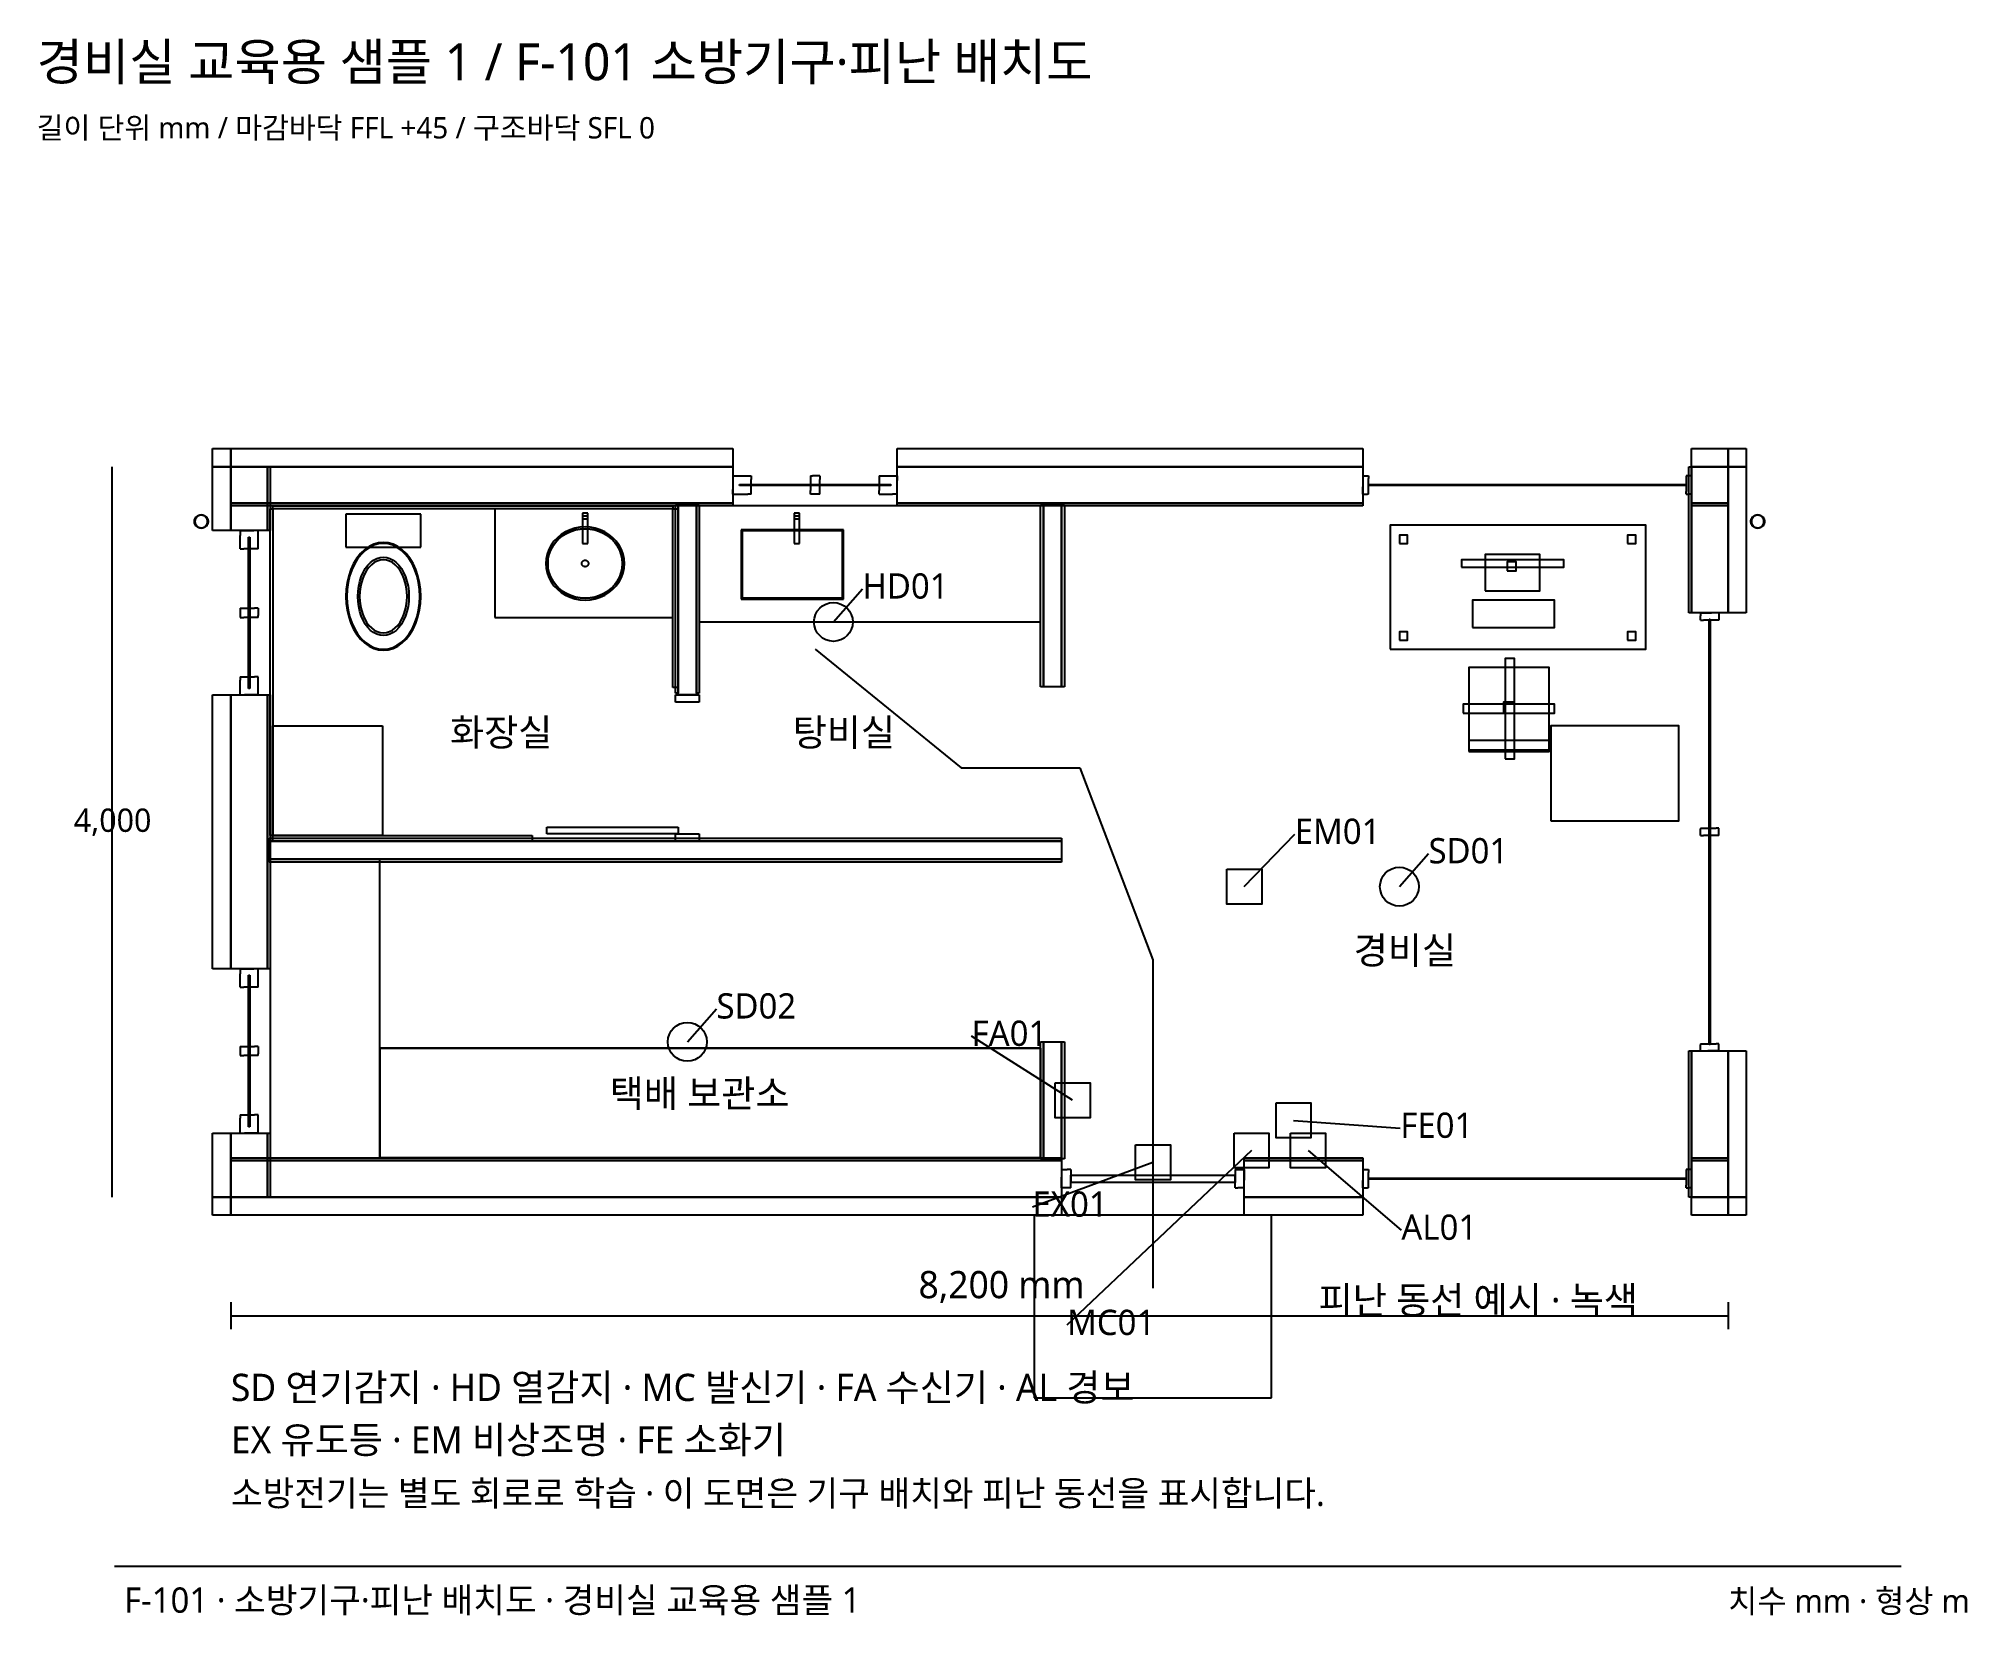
# Model space of a CAD drawing. Header units: millimetres. Extents: x 10 to 9941, y -2504 to 5614.
import ezdxf

# ---------------------------------------------------------------- set-up
doc = ezdxf.new("R2010")
doc.units = ezdxf.units.MM
for name, color, linetype in [('BUILDING', 8, 'Continuous'), ('CIRCUIT', 3, 'Continuous'), ('LIGHT', 2, 'Continuous'), ('POWER', 4, 'Continuous'), ('TEXT', 7, 'Continuous')]:
    doc.layers.add(name, color=color, linetype=linetype)
doc.styles.add('KOREAN', font='malgun.ttf')

msp = doc.modelspace()

# ---------------------------------------------------------------- texts
at = {"layer": 'TEXT', "style": 'KOREAN'}
for s, height, p in [('경비실 교육용 샘플 1 / F-101 소방기구·피난 배치도', 190, (0, 5400)), ('길이 단위 mm / 마감바닥 FFL +45 / 구조바닥 SFL 0', 110, (0, 5100)), ('HD01', 130, (4252, 2731)), ('화장실', 140, (2127.9, 1972.5)), ('탕비실', 140, (3892.4, 1972.5)), ('4,000', 120, (191, 1530)), ('EM01', 130, (6477, 1468)), ('SD01', 130, (7166, 1368)), ('경비실', 140, (6780.9, 850)), ('SD02', 130, (3500, 569)), ('FA01', 130, (4813.4, 428.2)), ('택배 보관소', 140, (2950.3, 113.5)), ('FE01', 130, (7020.8, -45.2)), ('EX01', 130, (5127, -451.4)), ('AL01', 130, (7026, -570.3)), ('8,200 mm', 140, (4540.4, -871)), ('피난 동선 예시 · 녹색', 140, (6600, -950)), ('MC01', 130, (5304.6, -1060.3)), ('SD 연기감지 · HD 열감지 · MC 발신기 · FA 수신기 · AL 경보', 140, (1000, -1400)), ('EX 유도등 · EM 비상조명 · FE 소화기', 140, (1000, -1670)), ('소방전기는 별도 회로로 학습 · 이 도면은 기구 배치와 피난 동선을 표시합니다.', 130, (1000, -1940)), ('F-101 · 소방기구·피난 배치도 · 경비실 교육용 샘플 1', 130, (450, -2490)), ('치수 mm · 형상 m', 120, (8708, -2490))]:
    msp.add_text(s, height=height, dxfattribs=at).set_placement(p)

# ---------------------------------------------------------------- linework, layer by layer
at = {"layer": 'BUILDING'}
for points in [[(6969, 2470), (8285, 2470), (8285, 3109.2), (6969, 3109.2)], [(7016, 3015.2), (7058.3, 3015.2), (7058.3, 3057.5), (7016, 3057.5)], [(8191, 3015.2), (8233.3, 3015.2), (8233.3, 3057.5), (8191, 3057.5)], [(7335.6, 2893), (7862, 2893), (7862, 2930.6), (7335.6, 2930.6)], [(7457.8, 2770.8), (7739.8, 2770.8), (7739.8, 2958.8), (7457.8, 2958.8)], [(7570.6, 2874.2), (7617.6, 2874.2), (7617.6, 2921.2), (7570.6, 2921.2)], [(7392, 2582.8), (7815, 2582.8), (7815, 2723.8), (7392, 2723.8)], [(7016, 2517), (7058.3, 2517), (7058.3, 2559.3), (7016, 2559.3)], [(8191, 2517), (8233.3, 2517), (8233.3, 2559.3), (8191, 2559.3)], [(7561.2, 1906), (7608.2, 1906), (7608.2, 2423), (7561.2, 2423)], [(7373.2, 1953), (7786.8, 1953), (7786.8, 2376), (7373.2, 2376)], [(7345, 2141), (7815, 2141), (7815, 2188), (7345, 2188)], [(7551.8, 2141), (7608.2, 2141), (7608.2, 2197.4), (7551.8, 2197.4)], [(7373.2, 1943.6), (7786.8, 1943.6), (7786.8, 2000), (7373.2, 2000)], [(7796.2, 1586.4), (8454.2, 1586.4), (8454.2, 2075.2), (7796.2, 2075.2)]]:
    msp.add_lwpolyline(points, close=True, dxfattribs=at)
at = {"layer": 'CIRCUIT'}
for p, q in [((906, 3504), (951.6, 3504)), ((906, 3455.6), (906, 3504)), ((951.6, 3504), (1000, 3504)), ((1000, 3504), (2253.3, 3504)), ((1000, 3455.6), (1000, 3504)), ((1000, 3504), (1000, 3458.4)), ((2253.3, 3504), (3585, 3504)), ((3585, 3504), (3585, 3458.4)), ((4431, 3504), (5593.2, 3504)), ((4431, 3455.6), (4431, 3504)), ((5593.2, 3504), (6828, 3504)), ((6828, 3504), (6828, 3458.4)), ((8520, 3504), (8611.2, 3504)), ((8520, 3455.6), (8520, 3504)), ((8611.2, 3504), (8708, 3504)), ((8708, 3504), (8708, 3458.4)), ((8708, 3504), (8753.6, 3504)), ((8708, 3455.6), (8708, 3504)), ((8753.6, 3504), (8802, 3504)), ((8802, 3504), (8802, 3458.4)), ((389, -350), (389, 3410)), ((906, 3410), (906, 3455.6)), ((906, 3410), (951.6, 3410)), ((906, 3240.5), (906, 3410)), ((954.4, 3410), (906, 3410)), ((951.6, 3410), (1000, 3410)), ((1000, 3410), (954.4, 3410)), ((1000, 3458.4), (1000, 3410)), ((1000, 3410), (1000, 3455.6)), ((1000, 3410), (2271.3, 3410)), ((1000, 3314.5), (1000, 3410)), ((1000, 3410), (1092.5, 3410)), ((1000, 3242.8), (1000, 3410)), ((2331.7, 3410), (1000, 3410)), ((1000, 3410), (1000, 3250.5)), ((1092.5, 3410), (1188, 3410)), ((1188, 3410), (1188, 3248.2)), ((1188, 3410), (1194.8, 3410)), ((1188, 3240.3), (1188, 3410)), ((1194.8, 3410), (1202.1, 3410)), ((1202.1, 3410), (1202.1, 3250.7)), ((2271.3, 3410), (3585, 3410)), ((3585, 3410), (2331.7, 3410)), ((3585, 3458.4), (3585, 3410)), ((3585, 3410), (3585, 3317.5)), ((4431, 3410), (4431, 3455.6)), ((4431, 3410), (5609.9, 3410)), ((4431, 3314.5), (4431, 3410)), ((5665.8, 3410), (4431, 3410)), ((5609.9, 3410), (6828, 3410)), ((6828, 3410), (5665.8, 3410)), ((6828, 3458.4), (6828, 3410)), ((6828, 3410), (6828, 3317.5)), ((8505.9, 3410), (8512.7, 3410)), ((8505.9, 3022.1), (8505.9, 3410)), ((8512.7, 3410), (8520, 3410)), ((8520, 3410), (8520, 3455.6)), ((8520, 3410), (8612.5, 3410)), ((8520, 3314.5), (8520, 3410)), ((8520, 3410), (8612.5, 3410)), ((8520, 3027.8), (8520, 3410)), ((8616.8, 3410), (8520, 3410)), ((8520, 3410), (8520, 3045.9)), ((8612.5, 3410), (8708, 3410)), ((8612.5, 3410), (8708, 3410)), ((8708, 3410), (8616.8, 3410)), ((8708, 3458.4), (8708, 3410)), ((8708, 3410), (8708, 3455.6)), ((8708, 3410), (8708, 3317.5)), ((8708, 3410), (8708, 3040.2)), ((8708, 3410), (8753.6, 3410)), ((8708, 3022.6), (8708, 3410)), ((8756.4, 3410), (8708, 3410)), ((8753.6, 3410), (8802, 3410)), ((8802, 3410), (8756.4, 3410)), ((8802, 3458.4), (8802, 3410)), ((8802, 3410), (8802, 3045.4)), ((1000, 3222), (1000, 3314.5)), ((3585, 3363), (3661.9, 3363)), ((3585, 3363), (3585, 3292.5)), ((3585, 3317.5), (3585, 3222)), ((3585, 3269), (3585, 3292.5)), ((3617.9, 3318.8), (3800.9, 3318.8)), ((3617.9, 3314.5), (3617.9, 3318.8)), ((3617.9, 3313.2), (3617.9, 3314.5)), ((4215.1, 3313.2), (3617.9, 3313.2)), ((3661.9, 3363), (3679, 3363)), ((3679, 3363), (3679, 3344.2)), ((3679, 3269), (3679, 3344.2)), ((3800.9, 3318.8), (4398.1, 3318.8)), ((3984.5, 3363), (3993.9, 3363)), ((3984.5, 3363), (3984.5, 3287.8)), ((3984.5, 3269), (3984.5, 3287.8)), ((4031.5, 3363), (3993.9, 3363)), ((4031.5, 3363), (4031.5, 3344.2)), ((4031.5, 3269), (4031.5, 3344.2)), ((4398.1, 3313.2), (4215.1, 3313.2)), ((4337, 3363), (4405.4, 3363)), ((4337, 3363), (4337, 3287.8)), ((4337, 3269), (4337, 3287.8)), ((4398.1, 3318.8), (4398.1, 3317.5)), ((4398.1, 3317.5), (4398.1, 3313.2)), ((4405.4, 3363), (4431, 3363)), ((4431, 3363), (4431, 3339.5)), ((4431, 3269), (4431, 3339.5)), ((4431, 3222), (4431, 3314.5)), ((6828, 3363), (6852.2, 3363)), ((6828, 3363), (6828, 3306.6)), ((6828, 3317.5), (6828, 3222)), ((6828, 3269), (6828, 3306.6)), ((6852.2, 3363), (6856.2, 3363)), ((6856.2, 3363), (6856.2, 3349.2)), ((6856.2, 3269), (6856.2, 3349.2)), ((6860.9, 3318.8), (7503.4, 3318.8)), ((6860.9, 3315.4), (6860.9, 3318.8)), ((6860.9, 3313.2), (6860.9, 3315.4)), ((7844.6, 3313.2), (6860.9, 3313.2)), ((7503.4, 3318.8), (8487.1, 3318.8)), ((8487.1, 3313.2), (7844.6, 3313.2)), ((8487.1, 3318.8), (8487.1, 3316.6)), ((8487.1, 3316.6), (8487.1, 3313.2)), ((8508.5, 3363), (8491.8, 3363)), ((8491.8, 3363), (8491.8, 3282.8)), ((8491.8, 3269), (8491.8, 3282.8)), ((8520, 3363), (8508.5, 3363)), ((8520, 3363), (8520, 3325.4)), ((8520, 3269), (8520, 3325.4)), ((8520, 3222), (8520, 3314.5)), ((8708, 3317.5), (8708, 3222)), ((906, 3081), (906, 3240.5)), ((1000, 3250.5), (1000, 3081)), ((1000, 3081), (1000, 3242.8)), ((2313.7, 3222), (1000, 3222)), ((1000, 3222), (2251.6, 3222)), ((1000, 3214.7), (1000, 3222)), ((1000, 3207.9), (1000, 3214.7)), ((2333.4, 3207.9), (1000, 3207.9)), ((1188, 3248.2), (1188, 3081)), ((1188, 3081), (1188, 3240.3)), ((1202.1, 3250.7), (1202.1, 3081)), ((1202.1, 3193.8), (1210.6, 3193.8)), ((1202.1, 2531.3), (1202.1, 3193.8)), ((1210.6, 3193.8), (1216.2, 3193.8)), ((1216.2, 3207.9), (2464.2, 3207.9)), ((1216.2, 3202.3), (1216.2, 3207.9)), ((1216.2, 3193.8), (1216.2, 3202.3)), ((1216.2, 3193.8), (1216.2, 2173.7)), ((2026.8, 3193.8), (1216.2, 3193.8)), ((3274.8, 3193.8), (2026.8, 3193.8)), ((2251.6, 3222), (3585, 3222)), ((3585, 3222), (2313.7, 3222)), ((3585, 3207.9), (2333.4, 3207.9)), ((3274.8, 3193.8), (2358.3, 3193.8)), ((2358.3, 3193.8), (2358.3, 2634.5)), ((2464.2, 3207.9), (3274.8, 3207.9)), ((3274.8, 3207.9), (3274.8, 3199.4)), ((3274.8, 3199.4), (3274.8, 3193.8)), ((3274.8, 3193.8), (3291.9, 3193.8)), ((3274.8, 2831.1), (3274.8, 3193.8)), ((3274.8, 2634.5), (3274.8, 3193.8)), ((3288.9, 2714.8), (3288.9, 3212.6)), ((3288.9, 3212.6), (3295.7, 3212.6)), ((3291.9, 3193.8), (3303, 3193.8)), ((3295.7, 3212.6), (3303, 3212.6)), ((3303, 3212.6), (3349.4, 3212.6)), ((3303, 2717.4), (3303, 3212.6)), ((3303, 3212.6), (3303, 2742.2)), ((3303, 3193.8), (3303, 2635.3)), ((3349.4, 3212.6), (3397, 3212.6)), ((3397, 3212.6), (3397, 2730.2)), ((3397, 3212.6), (3403.8, 3212.6)), ((3397, 2714.8), (3397, 3212.6)), ((3403.8, 3212.6), (3411.1, 3212.6)), ((3411.1, 3212.6), (3411.1, 2742.2)), ((5168.9, 3207.9), (3411.1, 3207.9)), ((3411.1, 3207.9), (3411.1, 2611)), ((5168.9, 3207.9), (3411.1, 3207.9)), ((3411.1, 3207.9), (3411.1, 2611)), ((3585, 3269), (3661.9, 3269)), ((3585, 3222), (3585, 3215.2)), ((3585, 3215.2), (3585, 3207.9)), ((3679, 3269), (3661.9, 3269)), ((3993.9, 3269), (3984.5, 3269)), ((4031.5, 3269), (3993.9, 3269)), ((4337, 3269), (4405.4, 3269)), ((4431, 3269), (4405.4, 3269)), ((5649.1, 3222), (4431, 3222)), ((4431, 3222), (5591.6, 3222)), ((4431, 3214.7), (4431, 3222)), ((4431, 3207.9), (4431, 3214.7)), ((5667.4, 3207.9), (4431, 3207.9)), ((5168.9, 2731.7), (5168.9, 3212.6)), ((5168.9, 3212.6), (5175.7, 3212.6)), ((5168.9, 2611), (5168.9, 3207.9)), ((5168.9, 2611), (5168.9, 3207.9)), ((5175.7, 3212.6), (5183, 3212.6)), ((5183, 2738.8), (5183, 3212.6)), ((5183, 3212.6), (5229.4, 3212.6)), ((5183, 3212.6), (5183, 2758.2)), ((5229.4, 3212.6), (5277, 3212.6)), ((5277, 3212.6), (5277, 2751.1)), ((5277, 3212.6), (5283.9, 3212.6)), ((5277, 2731.7), (5277, 3212.6)), ((5283.9, 3212.6), (5291.1, 3212.6)), ((5291.1, 3212.6), (5291.1, 2758.2)), ((5591.6, 3222), (6828, 3222)), ((6828, 3222), (5649.1, 3222)), ((6828, 3207.9), (5667.4, 3207.9)), ((6828, 3269), (6852.2, 3269)), ((6828, 3222), (6828, 3215.2)), ((6828, 3215.2), (6828, 3207.9)), ((6856.2, 3269), (6852.2, 3269)), ((8491.8, 3269), (8508.5, 3269)), ((8520, 3269), (8508.5, 3269)), ((8615.5, 3222), (8520, 3222)), ((8520, 3222), (8611, 3222)), ((8520, 3214.7), (8520, 3222)), ((8520, 3207.9), (8520, 3214.7)), ((8617, 3207.9), (8520, 3207.9)), ((8611, 3222), (8708, 3222)), ((8708, 3222), (8615.5, 3222)), ((8708, 3207.9), (8617, 3207.9)), ((8708, 3222), (8708, 3215.2)), ((8708, 3215.2), (8708, 3207.9)), ((812, 3128), (812.1, 3130.2)), ((812.2, 3125.6), (812, 3128)), ((812.1, 3130.2), (812.3, 3132.6)), ((812.3, 3123.4), (812.2, 3125.6)), ((812.3, 3132.6), (812.7, 3134.8)), ((812.8, 3121.1), (812.3, 3123.4)), ((812.7, 3134.8), (813.2, 3137.1)), ((813.2, 3118.9), (812.8, 3121.1)), ((813.2, 3137.1), (813.9, 3139.2)), ((814, 3116.6), (813.2, 3118.9)), ((813.9, 3139.2), (814.7, 3141.5)), ((814.7, 3114.5), (814, 3116.6)), ((814.7, 3141.5), (815.7, 3143.5)), ((815.7, 3112.4), (814.7, 3114.5)), ((815, 3130.2), (814.8, 3128)), ((814.8, 3128), (815, 3125.9)), ((815.1, 3132.2), (815, 3130.2)), ((815, 3125.9), (815.1, 3123.8)), ((815.5, 3134.4), (815.1, 3132.2)), ((815.1, 3123.8), (815.5, 3121.7)), ((815.9, 3136.4), (815.5, 3134.4)), ((815.5, 3121.7), (815.9, 3119.6)), ((815.7, 3143.5), (816.7, 3145.6)), ((816.7, 3110.4), (815.7, 3112.4)), ((816.6, 3138.5), (815.9, 3136.4)), ((815.9, 3119.6), (816.6, 3117.7)), ((817.3, 3140.4), (816.6, 3138.5)), ((816.6, 3117.7), (817.3, 3115.6)), ((816.7, 3145.6), (818, 3147.5)), ((818, 3108.4), (816.7, 3110.4)), ((818.3, 3142.4), (817.3, 3140.4)), ((817.3, 3115.6), (818.2, 3113.7)), ((818, 3147.5), (819.3, 3149.5)), ((819.3, 3106.5), (818, 3108.4)), ((818.2, 3113.7), (819.2, 3111.8)), ((819.2, 3144.2), (818.3, 3142.4)), ((820.4, 3146), (819.2, 3144.2)), ((819.2, 3111.8), (820.3, 3110.1)), ((819.3, 3149.5), (820.8, 3151.1)), ((820.9, 3104.8), (819.3, 3106.5)), ((820.3, 3110.1), (821.5, 3108.3)), ((821.5, 3147.7), (820.4, 3146)), ((820.8, 3151.1), (822.3, 3152.9)), ((822.3, 3103.1), (820.9, 3104.8)), ((823, 3149.4), (821.5, 3147.7)), ((821.5, 3108.3), (822.9, 3106.7)), ((822.3, 3152.9), (824, 3154.4)), ((824.1, 3101.5), (822.3, 3103.1)), ((822.9, 3106.7), (824.3, 3105.1)), ((824.3, 3150.9), (823, 3149.4)), ((824, 3154.4), (825.8, 3156)), ((825.8, 3100), (824.1, 3101.5)), ((826, 3152.4), (824.3, 3150.9)), ((824.3, 3105.1), (825.9, 3103.7)), ((825.8, 3156), (827.6, 3157.2)), ((827.8, 3098.7), (825.8, 3100)), ((825.9, 3103.7), (827.5, 3102.3)), ((827.5, 3153.7), (826, 3152.4)), ((829.3, 3154.9), (827.5, 3153.7)), ((827.5, 3102.3), (829.2, 3101.1)), ((827.6, 3157.2), (829.6, 3158.5)), ((829.6, 3097.5), (827.8, 3098.7)), ((829.2, 3101.1), (831, 3099.9)), ((831, 3156.1), (829.3, 3154.9)), ((829.6, 3158.5), (831.6, 3159.5)), ((831.8, 3096.4), (829.6, 3097.5)), ((833, 3157.1), (831, 3156.1)), ((831, 3099.9), (832.9, 3099)), ((831.6, 3159.5), (833.8, 3160.6)), ((833.8, 3095.4), (831.8, 3096.4)), ((832.9, 3099), (834.8, 3098)), ((834.8, 3158), (833, 3157.1)), ((833.8, 3160.6), (835.9, 3161.3)), ((836, 3094.7), (833.8, 3095.4)), ((836.9, 3158.7), (834.8, 3158)), ((834.8, 3098), (836.8, 3097.4)), ((835.9, 3161.3), (838.1, 3162)), ((838.1, 3094), (836, 3094.7)), ((836.8, 3097.4), (838.9, 3096.7)), ((838.9, 3159.3), (836.9, 3158.7)), ((838.1, 3162), (840.3, 3162.5)), ((840.5, 3093.5), (838.1, 3094)), ((841, 3159.8), (838.9, 3159.3)), ((838.9, 3096.7), (840.9, 3096.3)), ((840.3, 3162.5), (842.6, 3162.9)), ((842.6, 3093.1), (840.5, 3093.5)), ((840.9, 3096.3), (843, 3095.8)), ((843, 3160.2), (841, 3159.8)), ((842.6, 3162.9), (844.9, 3163.1)), ((845, 3092.9), (842.6, 3093.1)), ((845.2, 3160.3), (843, 3160.2)), ((843, 3095.8), (845.1, 3095.7)), ((844.9, 3163.1), (847.3, 3163.2)), ((847.3, 3092.7), (845, 3092.9)), ((845.1, 3095.7), (847.3, 3095.6)), ((847.3, 3160.4), (845.2, 3160.3)), ((847.3, 3163.2), (849.5, 3163.1)), ((849.4, 3160.3), (847.3, 3160.4)), ((847.3, 3095.6), (849.3, 3095.7)), ((849.6, 3092.9), (847.3, 3092.7)), ((849.3, 3095.7), (851.5, 3095.8)), ((851.5, 3160.2), (849.4, 3160.3)), ((849.5, 3163.1), (851.9, 3162.9)), ((851.9, 3093.1), (849.6, 3092.9)), ((853.6, 3159.7), (851.5, 3160.2)), ((851.5, 3095.8), (853.5, 3096.2)), ((851.9, 3162.9), (854, 3162.5)), ((854.2, 3093.5), (851.9, 3093.1)), ((853.5, 3096.2), (855.6, 3096.7)), ((855.6, 3159.3), (853.6, 3159.7)), ((854, 3162.5), (856.4, 3162)), ((856.4, 3094), (854.2, 3093.5)), ((857.7, 3158.6), (855.6, 3159.3)), ((855.6, 3096.7), (857.6, 3097.3)), ((856.4, 3162), (858.5, 3161.3)), ((858.6, 3094.7), (856.4, 3094)), ((857.6, 3097.3), (859.7, 3098)), ((859.7, 3158), (857.7, 3158.6)), ((858.5, 3161.3), (860.7, 3160.6)), ((860.7, 3095.4), (858.6, 3094.7)), ((861.6, 3157), (859.7, 3158)), ((859.7, 3098), (861.5, 3098.9)), ((860.7, 3160.6), (862.7, 3159.6)), ((862.9, 3096.5), (860.7, 3095.4)), ((861.5, 3098.9), (863.5, 3099.9)), ((863.5, 3156.1), (861.6, 3157)), ((862.7, 3159.6), (864.9, 3158.5)), ((864.9, 3097.5), (862.9, 3096.5)), ((865.3, 3154.9), (863.5, 3156.1)), ((863.5, 3099.9), (865.2, 3101.1)), ((864.9, 3158.5), (866.7, 3157.3)), ((866.9, 3098.8), (864.9, 3097.5)), ((865.2, 3101.1), (867, 3102.3)), ((867, 3153.7), (865.3, 3154.9)), ((866.7, 3157.3), (868.7, 3156)), ((868.7, 3100), (866.9, 3098.8)), ((868.6, 3152.3), (867, 3153.7)), ((867, 3102.3), (868.5, 3103.6)), ((868.5, 3103.6), (870.2, 3105.1)), ((870.2, 3150.9), (868.6, 3152.3)), ((868.7, 3156), (870.4, 3154.5)), ((870.5, 3101.6), (868.7, 3100)), ((871.6, 3149.3), (870.2, 3150.9)), ((870.2, 3105.1), (871.5, 3106.6)), ((870.4, 3154.5), (872.2, 3152.9)), ((872.2, 3103.1), (870.5, 3101.6)), ((871.5, 3106.6), (873, 3108.3)), ((873, 3147.7), (871.6, 3149.3)), ((872.2, 3152.9), (873.6, 3151.2)), ((873.7, 3104.9), (872.2, 3103.1)), ((874.2, 3145.9), (873, 3147.7)), ((873, 3108.3), (874.1, 3110)), ((873.6, 3151.2), (875.2, 3149.5)), ((875.2, 3106.5), (873.7, 3104.9)), ((874.1, 3110), (875.3, 3111.8)), ((875.3, 3144.2), (874.2, 3145.9)), ((875.2, 3149.5), (876.5, 3147.6)), ((876.5, 3108.5), (875.2, 3106.5)), ((876.3, 3142.3), (875.3, 3144.2)), ((875.3, 3111.8), (876.2, 3113.6)), ((876.2, 3113.6), (877.2, 3115.6)), ((877.2, 3140.4), (876.3, 3142.3)), ((876.5, 3147.6), (877.8, 3145.6)), ((877.8, 3110.4), (876.5, 3108.5)), ((877.9, 3138.3), (877.2, 3140.4)), ((877.2, 3115.6), (877.9, 3117.5)), ((877.8, 3145.6), (878.8, 3143.6)), ((878.8, 3112.5), (877.8, 3110.4)), ((878.6, 3136.4), (877.9, 3138.3)), ((877.9, 3117.5), (878.6, 3119.6)), ((879, 3134.3), (878.6, 3136.4)), ((878.6, 3119.6), (879, 3121.6)), ((878.8, 3143.6), (879.8, 3141.5)), ((879.8, 3114.5), (878.8, 3112.5)), ((879.4, 3132.2), (879, 3134.3)), ((879, 3121.6), (879.4, 3123.8)), ((879.5, 3130.1), (879.4, 3132.2)), ((879.4, 3123.8), (879.5, 3125.8)), ((879.7, 3128), (879.5, 3130.1)), ((879.5, 3125.8), (879.7, 3128)), ((879.8, 3141.5), (880.5, 3139.4)), ((880.6, 3116.8), (879.8, 3114.5)), ((880.5, 3139.4), (881.3, 3137.1)), ((881.3, 3118.9), (880.6, 3116.8)), ((881.3, 3137.1), (881.7, 3134.9)), ((881.8, 3121.2), (881.3, 3118.9)), ((881.7, 3134.9), (882.2, 3132.6)), ((882.2, 3123.4), (881.8, 3121.2)), ((882.2, 3132.6), (882.3, 3130.4)), ((882.4, 3125.8), (882.2, 3123.4)), ((882.3, 3130.4), (882.5, 3128)), ((882.5, 3128), (882.4, 3125.8)), ((954.4, 3081), (906, 3081)), ((1000, 3081), (954.4, 3081)), ((1095.5, 3081), (1000, 3081)), ((1047, 3081), (1047, 3055.4)), ((1047, 3081), (1117.5, 3081)), ((1188, 3081), (1095.5, 3081)), ((1141, 3081), (1117.5, 3081)), ((1141, 3055.4), (1141, 3081)), ((1195.3, 3081), (1188, 3081)), ((1202.1, 3081), (1195.3, 3081)), ((1977.6, 3165.6), (1592.2, 3165.6)), ((1592.2, 3165.6), (1592.2, 2996.4)), ((1977.6, 2996.4), (1977.6, 3165.6)), ((2746.3, 3085.5), (2722.5, 3074.6)), ((2771.3, 3093.4), (2746.3, 3085.5)), ((2749.9, 3076.8), (2773.7, 3084.3)), ((2749.9, 3076.8), (2773.7, 3084.3)), ((2773.7, 3084.3), (2749.9, 3076.8)), ((2797.2, 3098.2), (2771.3, 3093.4)), ((2773.7, 3084.3), (2798.4, 3088.9)), ((2773.7, 3084.3), (2798.4, 3088.9)), ((2798.4, 3088.9), (2773.7, 3084.3)), ((2823.6, 3099.8), (2797.2, 3098.2)), ((2798.4, 3088.9), (2823.6, 3090.4)), ((2798.4, 3088.9), (2823.6, 3090.4)), ((2823.6, 3090.4), (2798.4, 3088.9)), ((2837.7, 3170.3), (2809.5, 3170.3)), ((2809.5, 3170.3), (2809.5, 3142.1)), ((2837.7, 3156.2), (2809.5, 3156.2)), ((2809.5, 3156.2), (2809.5, 3015.2)), ((2809.5, 3142.1), (2837.7, 3142.1)), ((2850, 3098.2), (2823.6, 3099.8)), ((2823.6, 3090.4), (2848.8, 3088.9)), ((2823.6, 3090.4), (2848.8, 3088.9)), ((2848.8, 3088.9), (2823.6, 3090.4)), ((2837.7, 3142.1), (2837.7, 3170.3)), ((2837.7, 3015.2), (2837.7, 3156.2)), ((2848.8, 3088.9), (2873.5, 3084.3)), ((2848.8, 3088.9), (2873.5, 3084.3)), ((2873.5, 3084.3), (2848.8, 3088.9)), ((2875.9, 3093.4), (2850, 3098.2)), ((2873.5, 3084.3), (2897.3, 3076.8)), ((2873.5, 3084.3), (2897.3, 3076.8)), ((2897.3, 3076.8), (2873.5, 3084.3)), ((2900.9, 3085.5), (2875.9, 3093.4)), ((2924.6, 3074.6), (2900.9, 3085.5)), ((4153.7, 3085.7), (3627.3, 3085.7)), ((3627.3, 3085.7), (3627.3, 2728.5)), ((3632, 3081), (4149, 3081)), ((3632, 2733.2), (3632, 3081)), ((3632, 3081), (4149, 3081)), ((3632, 2733.2), (3632, 3081)), ((3632, 3081), (4149, 3081)), ((3632, 2733.2), (3632, 3081)), ((4149, 3081), (3632, 3081)), ((3632, 3081), (3632, 2733.2)), ((3928.1, 3170.3), (3899.9, 3170.3)), ((3899.9, 3170.3), (3899.9, 3142.1)), ((3928.1, 3156.2), (3899.9, 3156.2)), ((3899.9, 3156.2), (3899.9, 3015.2)), ((3899.9, 3142.1), (3928.1, 3142.1)), ((3928.1, 3142.1), (3928.1, 3170.3)), ((3928.1, 3015.2), (3928.1, 3156.2)), ((4149, 3081), (4149, 2733.2)), ((4149, 3081), (4149, 2733.2)), ((4149, 3081), (4149, 2733.2)), ((4149, 2733.2), (4149, 3081)), ((4153.7, 2728.5), (4153.7, 3085.7)), ((8825.5, 3128), (8825.6, 3130.2)), ((8825.7, 3125.6), (8825.5, 3128)), ((8825.6, 3130.2), (8825.8, 3132.6)), ((8825.8, 3123.4), (8825.7, 3125.6)), ((8825.8, 3132.6), (8826.2, 3134.8)), ((8826.3, 3121.1), (8825.8, 3123.4)), ((8826.2, 3134.8), (8826.7, 3137.1)), ((8826.7, 3118.9), (8826.3, 3121.1)), ((8826.7, 3137.1), (8827.4, 3139.2)), ((8827.5, 3116.6), (8826.7, 3118.9)), ((8827.4, 3139.2), (8828.2, 3141.5)), ((8828.2, 3114.5), (8827.5, 3116.6)), ((8828.2, 3141.5), (8829.2, 3143.5)), ((8829.2, 3112.4), (8828.2, 3114.5)), ((8828.5, 3130.2), (8828.3, 3128)), ((8828.3, 3128), (8828.5, 3125.9)), ((8828.6, 3132.2), (8828.5, 3130.2)), ((8828.5, 3125.9), (8828.6, 3123.8)), ((8829, 3134.4), (8828.6, 3132.2)), ((8828.6, 3123.8), (8829, 3121.7)), ((8829.4, 3136.4), (8829, 3134.4)), ((8829, 3121.7), (8829.4, 3119.6)), ((8829.2, 3143.5), (8830.2, 3145.6)), ((8830.2, 3110.4), (8829.2, 3112.4)), ((8830.1, 3138.5), (8829.4, 3136.4)), ((8829.4, 3119.6), (8830.1, 3117.7)), ((8830.8, 3140.4), (8830.1, 3138.5)), ((8830.1, 3117.7), (8830.8, 3115.6)), ((8830.2, 3145.6), (8831.5, 3147.5)), ((8831.5, 3108.4), (8830.2, 3110.4)), ((8831.8, 3142.4), (8830.8, 3140.4)), ((8830.8, 3115.6), (8831.7, 3113.7)), ((8831.5, 3147.5), (8832.8, 3149.5)), ((8832.8, 3106.5), (8831.5, 3108.4)), ((8831.7, 3113.7), (8832.7, 3111.8)), ((8832.7, 3144.2), (8831.8, 3142.4)), ((8833.9, 3146), (8832.7, 3144.2)), ((8832.7, 3111.8), (8833.8, 3110.1)), ((8832.8, 3149.5), (8834.3, 3151.1)), ((8834.4, 3104.8), (8832.8, 3106.5)), ((8833.8, 3110.1), (8835, 3108.3)), ((8835, 3147.7), (8833.9, 3146)), ((8834.3, 3151.1), (8835.8, 3152.9)), ((8835.8, 3103.1), (8834.4, 3104.8)), ((8836.5, 3149.4), (8835, 3147.7)), ((8835, 3108.3), (8836.4, 3106.7)), ((8835.8, 3152.9), (8837.5, 3154.4)), ((8837.6, 3101.5), (8835.8, 3103.1)), ((8836.4, 3106.7), (8837.8, 3105.1)), ((8837.8, 3150.9), (8836.5, 3149.4)), ((8837.5, 3154.4), (8839.3, 3156)), ((8839.3, 3100), (8837.6, 3101.5)), ((8839.5, 3152.4), (8837.8, 3150.9)), ((8837.8, 3105.1), (8839.4, 3103.7)), ((8839.3, 3156), (8841.1, 3157.2)), ((8841.3, 3098.7), (8839.3, 3100)), ((8839.4, 3103.7), (8841, 3102.3)), ((8841, 3153.7), (8839.5, 3152.4)), ((8842.8, 3154.9), (8841, 3153.7)), ((8841, 3102.3), (8842.7, 3101.1)), ((8841.1, 3157.2), (8843.1, 3158.5)), ((8843.1, 3097.5), (8841.3, 3098.7)), ((8842.7, 3101.1), (8844.5, 3099.9)), ((8844.5, 3156.1), (8842.8, 3154.9)), ((8843.1, 3158.5), (8845.1, 3159.5)), ((8845.3, 3096.4), (8843.1, 3097.5)), ((8846.5, 3157.1), (8844.5, 3156.1)), ((8844.5, 3099.9), (8846.4, 3099)), ((8845.1, 3159.5), (8847.3, 3160.6)), ((8847.3, 3095.4), (8845.3, 3096.4)), ((8846.4, 3099), (8848.3, 3098)), ((8848.3, 3158), (8846.5, 3157.1)), ((8847.3, 3160.6), (8849.4, 3161.3)), ((8849.5, 3094.7), (8847.3, 3095.4)), ((8850.4, 3158.7), (8848.3, 3158)), ((8848.3, 3098), (8850.3, 3097.4)), ((8849.4, 3161.3), (8851.6, 3162)), ((8851.6, 3094), (8849.5, 3094.7)), ((8850.3, 3097.4), (8852.4, 3096.7)), ((8852.4, 3159.3), (8850.4, 3158.7)), ((8851.6, 3162), (8853.8, 3162.5)), ((8854, 3093.5), (8851.6, 3094)), ((8854.5, 3159.8), (8852.4, 3159.3)), ((8852.4, 3096.7), (8854.4, 3096.3)), ((8853.8, 3162.5), (8856.1, 3162.9)), ((8856.1, 3093.1), (8854, 3093.5)), ((8854.4, 3096.3), (8856.5, 3095.8)), ((8856.5, 3160.2), (8854.5, 3159.8)), ((8856.1, 3162.9), (8858.4, 3163.1)), ((8858.5, 3092.9), (8856.1, 3093.1)), ((8858.7, 3160.3), (8856.5, 3160.2)), ((8856.5, 3095.8), (8858.6, 3095.7)), ((8858.4, 3163.1), (8860.8, 3163.2)), ((8860.8, 3092.7), (8858.5, 3092.9)), ((8858.6, 3095.7), (8860.8, 3095.6)), ((8860.8, 3160.4), (8858.7, 3160.3)), ((8860.8, 3163.2), (8863, 3163.1)), ((8862.9, 3160.3), (8860.8, 3160.4)), ((8860.8, 3095.6), (8862.8, 3095.7)), ((8863.1, 3092.9), (8860.8, 3092.7)), ((8862.8, 3095.7), (8865, 3095.8)), ((8865, 3160.2), (8862.9, 3160.3)), ((8863, 3163.1), (8865.4, 3162.9)), ((8865.4, 3093.1), (8863.1, 3092.9)), ((8867.1, 3159.7), (8865, 3160.2)), ((8865, 3095.8), (8867, 3096.2)), ((8865.4, 3162.9), (8867.5, 3162.5)), ((8867.7, 3093.5), (8865.4, 3093.1)), ((8867, 3096.2), (8869.1, 3096.7)), ((8869.1, 3159.3), (8867.1, 3159.7)), ((8867.5, 3162.5), (8869.9, 3162)), ((8869.9, 3094), (8867.7, 3093.5)), ((8871.2, 3158.6), (8869.1, 3159.3)), ((8869.1, 3096.7), (8871.1, 3097.3)), ((8869.9, 3162), (8872, 3161.3)), ((8872.1, 3094.7), (8869.9, 3094)), ((8871.1, 3097.3), (8873.2, 3098)), ((8873.2, 3158), (8871.2, 3158.6)), ((8872, 3161.3), (8874.2, 3160.6)), ((8874.2, 3095.4), (8872.1, 3094.7)), ((8875.1, 3157), (8873.2, 3158)), ((8873.2, 3098), (8875, 3098.9)), ((8874.2, 3160.6), (8876.2, 3159.6)), ((8876.4, 3096.5), (8874.2, 3095.4)), ((8875, 3098.9), (8877, 3099.9)), ((8877, 3156.1), (8875.1, 3157)), ((8876.2, 3159.6), (8878.4, 3158.5)), ((8878.4, 3097.5), (8876.4, 3096.5)), ((8878.8, 3154.9), (8877, 3156.1)), ((8877, 3099.9), (8878.7, 3101.1)), ((8878.4, 3158.5), (8880.2, 3157.3)), ((8880.4, 3098.8), (8878.4, 3097.5)), ((8878.7, 3101.1), (8880.5, 3102.3)), ((8880.5, 3153.7), (8878.8, 3154.9)), ((8880.2, 3157.3), (8882.2, 3156)), ((8882.2, 3100), (8880.4, 3098.8)), ((8882.1, 3152.3), (8880.5, 3153.7)), ((8880.5, 3102.3), (8882, 3103.6)), ((8882, 3103.6), (8883.7, 3105.1)), ((8883.7, 3150.9), (8882.1, 3152.3)), ((8882.2, 3156), (8883.9, 3154.5)), ((8884, 3101.6), (8882.2, 3100)), ((8885.1, 3149.3), (8883.7, 3150.9)), ((8883.7, 3105.1), (8885, 3106.6)), ((8883.9, 3154.5), (8885.7, 3152.9)), ((8885.7, 3103.1), (8884, 3101.6)), ((8885, 3106.6), (8886.5, 3108.3)), ((8886.5, 3147.7), (8885.1, 3149.3)), ((8885.7, 3152.9), (8887.1, 3151.2)), ((8887.2, 3104.9), (8885.7, 3103.1)), ((8887.7, 3145.9), (8886.5, 3147.7)), ((8886.5, 3108.3), (8887.6, 3110)), ((8887.1, 3151.2), (8888.7, 3149.5)), ((8888.7, 3106.5), (8887.2, 3104.9)), ((8887.6, 3110), (8888.8, 3111.8)), ((8888.8, 3144.2), (8887.7, 3145.9)), ((8888.7, 3149.5), (8890, 3147.6)), ((8890, 3108.5), (8888.7, 3106.5)), ((8889.8, 3142.3), (8888.8, 3144.2)), ((8888.8, 3111.8), (8889.7, 3113.6)), ((8889.7, 3113.6), (8890.7, 3115.6)), ((8890.7, 3140.4), (8889.8, 3142.3)), ((8890, 3147.6), (8891.3, 3145.6)), ((8891.3, 3110.4), (8890, 3108.5)), ((8891.4, 3138.3), (8890.7, 3140.4)), ((8890.7, 3115.6), (8891.4, 3117.5)), ((8891.3, 3145.6), (8892.3, 3143.6)), ((8892.3, 3112.5), (8891.3, 3110.4)), ((8892.1, 3136.4), (8891.4, 3138.3)), ((8891.4, 3117.5), (8892.1, 3119.6)), ((8892.5, 3134.3), (8892.1, 3136.4)), ((8892.1, 3119.6), (8892.5, 3121.6)), ((8892.3, 3143.6), (8893.3, 3141.5)), ((8893.3, 3114.5), (8892.3, 3112.5)), ((8892.9, 3132.2), (8892.5, 3134.3)), ((8892.5, 3121.6), (8892.9, 3123.8)), ((8893, 3130.1), (8892.9, 3132.2)), ((8892.9, 3123.8), (8893, 3125.8)), ((8893.2, 3128), (8893, 3130.1)), ((8893, 3125.8), (8893.2, 3128)), ((8893.3, 3141.5), (8894, 3139.4)), ((8894.1, 3116.8), (8893.3, 3114.5)), ((8894, 3139.4), (8894.8, 3137.1)), ((8894.8, 3118.9), (8894.1, 3116.8)), ((8894.8, 3137.1), (8895.2, 3134.9)), ((8895.3, 3121.2), (8894.8, 3118.9)), ((8895.2, 3134.9), (8895.7, 3132.6)), ((8895.7, 3123.4), (8895.3, 3121.2)), ((8895.7, 3132.6), (8895.8, 3130.4)), ((8895.9, 3125.8), (8895.7, 3123.4)), ((8895.8, 3130.4), (8896, 3128)), ((8896, 3128), (8895.9, 3125.8)), ((1047, 2987), (1047, 3055.4)), ((1047, 2987), (1065.8, 2987)), ((1141, 2987), (1065.8, 2987)), ((1091.2, 3048.1), (1092.5, 3048.1)), ((1091.2, 2450.9), (1091.2, 3048.1)), ((1092.5, 3048.1), (1096.8, 3048.1)), ((1096.8, 3048.1), (1096.8, 2865.1)), ((1141, 2987), (1141, 3055.4)), ((1592.2, 2996.4), (1977.6, 2996.4)), ((1688.6, 2982.7), (1667.6, 2962.6)), ((1711.2, 2998.8), (1688.6, 2982.7)), ((1713, 2994.4), (1690.9, 2978.7)), ((1735, 3010.5), (1711.2, 2998.8)), ((1736.2, 3005.9), (1713, 2994.4)), ((1759.7, 3017.5), (1735, 3010.5)), ((1760.4, 3012.9), (1736.2, 3005.9)), ((1784.9, 3019.9), (1759.7, 3017.5)), ((1784.9, 3015.2), (1760.4, 3012.9)), ((1810.1, 3017.5), (1784.9, 3019.9)), ((1809.4, 3012.9), (1784.9, 3015.2)), ((1833.6, 3005.9), (1809.4, 3012.9)), ((1834.8, 3010.5), (1810.1, 3017.5)), ((1856.8, 2994.4), (1833.6, 3005.9)), ((1858.6, 2998.8), (1834.8, 3010.5)), ((1878.9, 2978.7), (1856.8, 2994.4)), ((1881.3, 2982.7), (1858.6, 2998.8)), ((1902.2, 2962.6), (1881.3, 2982.7)), ((2636.9, 2983.7), (2628.4, 2960.5)), ((2648.6, 3005.8), (2636.9, 2983.7)), ((2637.5, 2958), (2645.6, 2980.1)), ((2637.5, 2958), (2645.6, 2980.1)), ((2645.6, 2980.1), (2637.5, 2958)), ((2645.6, 2980.1), (2656.7, 3001.1)), ((2645.6, 2980.1), (2656.7, 3001.1)), ((2656.7, 3001.1), (2645.6, 2980.1)), ((2663.3, 3026.2), (2648.6, 3005.8)), ((2656.7, 3001.1), (2670.7, 3020.5)), ((2656.7, 3001.1), (2670.7, 3020.5)), ((2670.7, 3020.5), (2656.7, 3001.1)), ((2680.7, 3044.7), (2663.3, 3026.2)), ((2670.7, 3020.5), (2687.3, 3038.1)), ((2670.7, 3020.5), (2687.3, 3038.1)), ((2687.3, 3038.1), (2670.7, 3020.5)), ((2700.6, 3061), (2680.7, 3044.7)), ((2687.3, 3038.1), (2706.3, 3053.5)), ((2687.3, 3038.1), (2706.3, 3053.5)), ((2706.3, 3053.5), (2687.3, 3038.1)), ((2722.5, 3074.6), (2700.6, 3061)), ((2706.3, 3053.5), (2727.3, 3066.5)), ((2706.3, 3053.5), (2727.3, 3066.5)), ((2727.3, 3066.5), (2706.3, 3053.5)), ((2727.3, 3066.5), (2749.9, 3076.8)), ((2727.3, 3066.5), (2749.9, 3076.8)), ((2749.9, 3076.8), (2727.3, 3066.5)), ((2809.5, 3015.2), (2837.7, 3015.2)), ((2897.3, 3076.8), (2920, 3066.5)), ((2897.3, 3076.8), (2920, 3066.5)), ((2920, 3066.5), (2897.3, 3076.8)), ((2920, 3066.5), (2940.9, 3053.5)), ((2920, 3066.5), (2940.9, 3053.5)), ((2940.9, 3053.5), (2920, 3066.5)), ((2946.6, 3061), (2924.6, 3074.6)), ((2940.9, 3053.5), (2959.9, 3038.1)), ((2940.9, 3053.5), (2959.9, 3038.1)), ((2959.9, 3038.1), (2940.9, 3053.5)), ((2966.5, 3044.7), (2946.6, 3061)), ((2959.9, 3038.1), (2976.5, 3020.5)), ((2959.9, 3038.1), (2976.5, 3020.5)), ((2976.5, 3020.5), (2959.9, 3038.1)), ((2983.9, 3026.2), (2966.5, 3044.7)), ((2976.5, 3020.5), (2990.5, 3001.1)), ((2976.5, 3020.5), (2990.5, 3001.1)), ((2990.5, 3001.1), (2976.5, 3020.5)), ((2998.6, 3005.8), (2983.9, 3026.2)), ((2990.5, 3001.1), (3001.6, 2980.1)), ((2990.5, 3001.1), (3001.6, 2980.1)), ((3001.6, 2980.1), (2990.5, 3001.1)), ((3010.3, 2983.7), (2998.6, 3005.8)), ((3001.6, 2980.1), (3009.7, 2958)), ((3001.6, 2980.1), (3009.7, 2958)), ((3009.7, 2958), (3001.6, 2980.1)), ((3018.8, 2960.5), (3010.3, 2983.7)), ((3899.9, 3015.2), (3928.1, 3015.2)), ((8505.9, 2658), (8505.9, 3022.1)), ((8520, 3045.9), (8520, 2658)), ((8520, 2658), (8520, 3027.8)), ((8708, 3040.2), (8708, 2658)), ((8708, 2658), (8708, 3022.6)), ((8802, 3045.4), (8802, 2658)), ((1618, 2881.2), (1606.9, 2848.7)), ((1632, 2911.4), (1618, 2881.2)), ((1635.7, 2908.5), (1622.1, 2878.9)), ((1648.6, 2938.7), (1632, 2911.4)), ((1652, 2935.4), (1635.7, 2908.5)), ((1667.6, 2962.6), (1648.6, 2938.7)), ((1670.5, 2958.9), (1652, 2935.4)), ((1690.9, 2978.7), (1670.5, 2958.9)), ((1680.5, 2865.6), (1691.8, 2885.5)), ((1680.5, 2865.6), (1691.8, 2885.5)), ((1691.8, 2885.5), (1704.8, 2902.9)), ((1691.8, 2885.5), (1704.8, 2902.9)), ((1710.5, 2891.8), (1698.5, 2875.5)), ((1704.8, 2902.9), (1719.1, 2917.6)), ((1704.8, 2902.9), (1719.1, 2917.6)), ((1723.8, 2905.4), (1710.5, 2891.8)), ((1719.1, 2917.6), (1734.5, 2929.3)), ((1719.1, 2917.6), (1734.5, 2929.3)), ((1738.1, 2916.3), (1723.8, 2905.4)), ((1734.5, 2929.3), (1750.8, 2937.8)), ((1734.5, 2929.3), (1750.8, 2937.8)), ((1753.3, 2924.2), (1738.1, 2916.3)), ((1750.8, 2937.8), (1767.7, 2943)), ((1750.8, 2937.8), (1767.7, 2943)), ((1768.9, 2929), (1753.3, 2924.2)), ((1767.7, 2943), (1784.9, 2944.7)), ((1767.7, 2943), (1784.9, 2944.7)), ((1784.9, 2930.6), (1768.9, 2929)), ((1784.9, 2944.7), (1802.1, 2943)), ((1784.9, 2944.7), (1802.1, 2943)), ((1800.9, 2929), (1784.9, 2930.6)), ((1816.5, 2924.2), (1800.9, 2929)), ((1802.1, 2943), (1819, 2937.8)), ((1802.1, 2943), (1819, 2937.8)), ((1831.7, 2916.3), (1816.5, 2924.2)), ((1819, 2937.8), (1835.3, 2929.3)), ((1819, 2937.8), (1835.3, 2929.3)), ((1846, 2905.4), (1831.7, 2916.3)), ((1835.3, 2929.3), (1850.7, 2917.6)), ((1835.3, 2929.3), (1850.7, 2917.6)), ((1859.3, 2891.8), (1846, 2905.4)), ((1850.7, 2917.6), (1865, 2902.9)), ((1850.7, 2917.6), (1865, 2902.9)), ((1871.3, 2875.5), (1859.3, 2891.8)), ((1865, 2902.9), (1878, 2885.5)), ((1865, 2902.9), (1878, 2885.5)), ((1878, 2885.5), (1889.3, 2865.6)), ((1878, 2885.5), (1889.3, 2865.6)), ((1899.3, 2958.9), (1878.9, 2978.7)), ((1917.8, 2935.4), (1899.3, 2958.9)), ((1921.2, 2938.7), (1902.2, 2962.6)), ((1934.1, 2908.5), (1917.8, 2935.4)), ((1937.8, 2911.4), (1921.2, 2938.7)), ((1947.7, 2878.9), (1934.1, 2908.5)), ((1951.8, 2881.2), (1937.8, 2911.4)), ((1962.9, 2848.7), (1951.8, 2881.2)), ((2623.2, 2936.3), (2621.5, 2911.8)), ((2621.5, 2911.8), (2623.2, 2887.3)), ((2628.4, 2960.5), (2623.2, 2936.3)), ((2623.2, 2887.3), (2628.4, 2863.1)), ((2630.9, 2911.8), (2632.5, 2935.1)), ((2630.9, 2911.8), (2632.5, 2935.1)), ((2632.5, 2935.1), (2630.9, 2911.8)), ((2632.5, 2888.5), (2630.9, 2911.8)), ((2632.5, 2888.5), (2630.9, 2911.8)), ((2630.9, 2911.8), (2632.5, 2888.5)), ((2632.5, 2935.1), (2637.5, 2958)), ((2632.5, 2935.1), (2637.5, 2958)), ((2637.5, 2958), (2632.5, 2935.1)), ((2637.5, 2865.6), (2632.5, 2888.5)), ((2637.5, 2865.6), (2632.5, 2888.5)), ((2632.5, 2888.5), (2637.5, 2865.6)), ((2806.7, 2911.8), (2806.8, 2914)), ((2806.8, 2909.6), (2806.7, 2911.8)), ((2806.8, 2914), (2807.3, 2916.2)), ((2807.3, 2907.4), (2806.8, 2909.6)), ((2807.3, 2916.2), (2808, 2918.3)), ((2808, 2905.3), (2807.3, 2907.4)), ((2808, 2918.3), (2808.9, 2920.3)), ((2808.9, 2903.3), (2808, 2905.3)), ((2808.9, 2920.3), (2810.2, 2922.1)), ((2810.2, 2901.5), (2808.9, 2903.3)), ((2810.2, 2922.1), (2811.6, 2923.8)), ((2811.6, 2899.8), (2810.2, 2901.5)), ((2811.6, 2923.8), (2813.3, 2925.2)), ((2813.3, 2898.4), (2811.6, 2899.8)), ((2813.3, 2925.2), (2815.1, 2926.5)), ((2815.1, 2897.1), (2813.3, 2898.4)), ((2815.1, 2926.5), (2817.1, 2927.4)), ((2817.1, 2896.2), (2815.1, 2897.1)), ((2817.1, 2927.4), (2819.2, 2928.1)), ((2819.2, 2895.5), (2817.1, 2896.2)), ((2819.2, 2928.1), (2821.4, 2928.6)), ((2821.4, 2895), (2819.2, 2895.5)), ((2821.4, 2928.6), (2823.6, 2928.7)), ((2823.6, 2894.9), (2821.4, 2895)), ((2823.6, 2928.7), (2825.8, 2928.6)), ((2825.8, 2895), (2823.6, 2894.9)), ((2825.8, 2928.6), (2828, 2928.1)), ((2828, 2895.5), (2825.8, 2895)), ((2828, 2928.1), (2830.1, 2927.4)), ((2830.1, 2896.2), (2828, 2895.5)), ((2830.1, 2927.4), (2832.1, 2926.5)), ((2832.1, 2897.1), (2830.1, 2896.2)), ((2832.1, 2926.5), (2833.9, 2925.2)), ((2833.9, 2898.4), (2832.1, 2897.1)), ((2833.9, 2925.2), (2835.6, 2923.8)), ((2835.6, 2899.8), (2833.9, 2898.4)), ((2835.6, 2923.8), (2837, 2922.1)), ((2837, 2901.5), (2835.6, 2899.8)), ((2837, 2922.1), (2838.3, 2920.3)), ((2838.3, 2903.3), (2837, 2901.5)), ((2838.3, 2920.3), (2839.2, 2918.3)), ((2839.2, 2905.3), (2838.3, 2903.3)), ((2839.2, 2918.3), (2839.9, 2916.2)), ((2839.9, 2907.4), (2839.2, 2905.3)), ((2839.9, 2916.2), (2840.4, 2914)), ((2840.4, 2909.6), (2839.9, 2907.4)), ((2840.4, 2914), (2840.5, 2911.8)), ((2840.5, 2911.8), (2840.4, 2909.6)), ((3009.7, 2958), (3014.7, 2935.1)), ((3009.7, 2958), (3014.7, 2935.1)), ((3014.7, 2935.1), (3009.7, 2958)), ((3014.7, 2888.5), (3009.7, 2865.6)), ((3014.7, 2888.5), (3009.7, 2865.6)), ((3009.7, 2865.6), (3014.7, 2888.5)), ((3014.7, 2935.1), (3016.3, 2911.8)), ((3014.7, 2935.1), (3016.3, 2911.8)), ((3016.3, 2911.8), (3014.7, 2935.1)), ((3016.3, 2911.8), (3014.7, 2888.5)), ((3016.3, 2911.8), (3014.7, 2888.5)), ((3014.7, 2888.5), (3016.3, 2911.8)), ((3024, 2936.3), (3018.8, 2960.5)), ((3018.8, 2863.1), (3024, 2887.3)), ((3025.7, 2911.8), (3024, 2936.3)), ((3024, 2887.3), (3025.7, 2911.8)), ((1096.8, 2865.1), (1096.8, 2267.9)), ((1598.8, 2814.4), (1593.8, 2778.8)), ((1603.3, 2813.2), (1598.5, 2778.2)), ((1606.9, 2848.7), (1598.8, 2814.4)), ((1611.2, 2846.9), (1603.3, 2813.2)), ((1622.1, 2878.9), (1611.2, 2846.9)), ((1654.4, 2769), (1657.8, 2794.9)), ((1654.4, 2769), (1657.8, 2794.9)), ((1657.8, 2794.9), (1663.3, 2819.9)), ((1657.8, 2794.9), (1663.3, 2819.9)), ((1663.3, 2819.9), (1670.9, 2843.7)), ((1663.3, 2819.9), (1670.9, 2843.7)), ((1666.9, 2791.3), (1663.7, 2767.1)), ((1672, 2814.5), (1666.9, 2791.3)), ((1670.9, 2843.7), (1680.5, 2865.6)), ((1670.9, 2843.7), (1680.5, 2865.6)), ((1679.1, 2836.6), (1672, 2814.5)), ((1688, 2857), (1679.1, 2836.6)), ((1698.5, 2875.5), (1688, 2857)), ((1881.8, 2857), (1871.3, 2875.5)), ((1890.7, 2836.6), (1881.8, 2857)), ((1889.3, 2865.6), (1898.9, 2843.7)), ((1889.3, 2865.6), (1898.9, 2843.7)), ((1897.8, 2814.5), (1890.7, 2836.6)), ((1902.9, 2791.3), (1897.8, 2814.5)), ((1898.9, 2843.7), (1906.5, 2819.9)), ((1898.9, 2843.7), (1906.5, 2819.9)), ((1906.1, 2767.1), (1902.9, 2791.3)), ((1906.5, 2819.9), (1912, 2794.9)), ((1906.5, 2819.9), (1912, 2794.9)), ((1912, 2794.9), (1915.4, 2769)), ((1912, 2794.9), (1915.4, 2769)), ((1958.6, 2846.9), (1947.7, 2878.9)), ((1966.5, 2813.2), (1958.6, 2846.9)), ((1971, 2814.4), (1962.9, 2848.7)), ((1971.3, 2778.2), (1966.5, 2813.2)), ((1976, 2778.8), (1971, 2814.4)), ((2628.4, 2863.1), (2636.9, 2839.9)), ((2636.9, 2839.9), (2648.6, 2817.8)), ((2645.6, 2843.5), (2637.5, 2865.6)), ((2645.6, 2843.5), (2637.5, 2865.6)), ((2637.5, 2865.6), (2645.6, 2843.5)), ((2656.7, 2822.5), (2645.6, 2843.5)), ((2656.7, 2822.5), (2645.6, 2843.5)), ((2645.6, 2843.5), (2656.7, 2822.5)), ((2648.6, 2817.8), (2663.3, 2797.4)), ((2670.7, 2803.1), (2656.7, 2822.5)), ((2670.7, 2803.1), (2656.7, 2822.5)), ((2656.7, 2822.5), (2670.7, 2803.1)), ((2663.3, 2797.4), (2680.7, 2778.9)), ((2687.3, 2785.5), (2670.7, 2803.1)), ((2687.3, 2785.5), (2670.7, 2803.1)), ((2670.7, 2803.1), (2687.3, 2785.5)), ((2706.3, 2770.1), (2687.3, 2785.5)), ((2706.3, 2770.1), (2687.3, 2785.5)), ((2687.3, 2785.5), (2706.3, 2770.1)), ((2959.9, 2785.5), (2940.9, 2770.1)), ((2959.9, 2785.5), (2940.9, 2770.1)), ((2940.9, 2770.1), (2959.9, 2785.5)), ((2976.5, 2803.1), (2959.9, 2785.5)), ((2976.5, 2803.1), (2959.9, 2785.5)), ((2959.9, 2785.5), (2976.5, 2803.1)), ((2966.5, 2778.9), (2983.9, 2797.4)), ((2990.5, 2822.5), (2976.5, 2803.1)), ((2990.5, 2822.5), (2976.5, 2803.1)), ((2976.5, 2803.1), (2990.5, 2822.5)), ((2983.9, 2797.4), (2998.6, 2817.8)), ((3001.6, 2843.5), (2990.5, 2822.5)), ((3001.6, 2843.5), (2990.5, 2822.5)), ((2990.5, 2822.5), (3001.6, 2843.5)), ((2998.6, 2817.8), (3010.3, 2839.9)), ((3009.7, 2865.6), (3001.6, 2843.5)), ((3009.7, 2865.6), (3001.6, 2843.5)), ((3001.6, 2843.5), (3009.7, 2865.6)), ((3010.3, 2839.9), (3018.8, 2863.1)), ((3274.8, 2272.6), (3274.8, 2831.1)), ((4102, 2611), (4252, 2781)), ((1047, 2681.5), (1047, 2643.9)), ((1047, 2681.5), (1122.2, 2681.5)), ((1141, 2681.5), (1122.2, 2681.5)), ((1141, 2681.5), (1141, 2643.9)), ((1593.8, 2778.8), (1592.2, 2742.6)), ((1592.2, 2742.6), (1593.8, 2706.4)), ((1593.8, 2706.4), (1598.8, 2670.8)), ((1598.5, 2778.2), (1596.9, 2742.6)), ((1596.9, 2742.6), (1598.5, 2707)), ((1598.5, 2707), (1603.3, 2672)), ((1653.3, 2742.6), (1654.4, 2769)), ((1653.3, 2742.6), (1654.4, 2769)), ((1654.4, 2716.2), (1653.3, 2742.6)), ((1654.4, 2716.2), (1653.3, 2742.6)), ((1657.8, 2690.3), (1654.4, 2716.2)), ((1657.8, 2690.3), (1654.4, 2716.2)), ((1663.3, 2665.3), (1657.8, 2690.3)), ((1663.3, 2665.3), (1657.8, 2690.3)), ((1663.7, 2767.1), (1662.7, 2742.6)), ((1662.7, 2742.6), (1663.7, 2718.1)), ((1663.7, 2718.1), (1666.9, 2693.9)), ((1666.9, 2693.9), (1672, 2670.7)), ((1897.8, 2670.7), (1902.9, 2693.9)), ((1902.9, 2693.9), (1906.1, 2718.1)), ((1907.1, 2742.6), (1906.1, 2767.1)), ((1906.1, 2718.1), (1907.1, 2742.6)), ((1912, 2690.3), (1906.5, 2665.3)), ((1912, 2690.3), (1906.5, 2665.3)), ((1915.4, 2716.2), (1912, 2690.3)), ((1915.4, 2716.2), (1912, 2690.3)), ((1915.4, 2769), (1916.5, 2742.6)), ((1915.4, 2769), (1916.5, 2742.6)), ((1916.5, 2742.6), (1915.4, 2716.2)), ((1916.5, 2742.6), (1915.4, 2716.2)), ((1966.5, 2672), (1971.3, 2707)), ((1971, 2670.8), (1976, 2706.4)), ((1972.9, 2742.6), (1971.3, 2778.2)), ((1971.3, 2707), (1972.9, 2742.6)), ((1977.6, 2742.6), (1976, 2778.8)), ((1976, 2706.4), (1977.6, 2742.6)), ((2680.7, 2778.9), (2700.6, 2762.6)), ((2700.6, 2762.6), (2722.5, 2749)), ((2727.3, 2757.1), (2706.3, 2770.1)), ((2727.3, 2757.1), (2706.3, 2770.1)), ((2706.3, 2770.1), (2727.3, 2757.1)), ((2722.5, 2749), (2746.3, 2738.1)), ((2749.9, 2746.8), (2727.3, 2757.1)), ((2749.9, 2746.8), (2727.3, 2757.1)), ((2727.3, 2757.1), (2749.9, 2746.8)), ((2746.3, 2738.1), (2771.3, 2730.2)), ((2773.7, 2739.3), (2749.9, 2746.8)), ((2773.7, 2739.3), (2749.9, 2746.8)), ((2749.9, 2746.8), (2773.7, 2739.3)), ((2771.3, 2730.2), (2797.2, 2725.4)), ((2798.4, 2734.7), (2773.7, 2739.3)), ((2798.4, 2734.7), (2773.7, 2739.3)), ((2773.7, 2739.3), (2798.4, 2734.7)), ((2797.2, 2725.4), (2823.6, 2723.8)), ((2823.6, 2733.2), (2798.4, 2734.7)), ((2823.6, 2733.2), (2798.4, 2734.7)), ((2798.4, 2734.7), (2823.6, 2733.2)), ((2848.8, 2734.7), (2823.6, 2733.2)), ((2848.8, 2734.7), (2823.6, 2733.2)), ((2823.6, 2733.2), (2848.8, 2734.7)), ((2823.6, 2723.8), (2850, 2725.4)), ((2873.5, 2739.3), (2848.8, 2734.7)), ((2873.5, 2739.3), (2848.8, 2734.7)), ((2848.8, 2734.7), (2873.5, 2739.3)), ((2850, 2725.4), (2875.9, 2730.2)), ((2897.3, 2746.8), (2873.5, 2739.3)), ((2897.3, 2746.8), (2873.5, 2739.3)), ((2873.5, 2739.3), (2897.3, 2746.8)), ((2875.9, 2730.2), (2900.9, 2738.1)), ((2920, 2757.1), (2897.3, 2746.8)), ((2920, 2757.1), (2897.3, 2746.8)), ((2897.3, 2746.8), (2920, 2757.1)), ((2900.9, 2738.1), (2924.6, 2749)), ((2940.9, 2770.1), (2920, 2757.1)), ((2940.9, 2770.1), (2920, 2757.1)), ((2920, 2757.1), (2940.9, 2770.1)), ((2924.6, 2749), (2946.6, 2762.6)), ((2946.6, 2762.6), (2966.5, 2778.9)), ((3288.9, 2244.4), (3288.9, 2714.8)), ((3303, 2742.2), (3303, 2244.4)), ((3303, 2235), (3303, 2717.4)), ((3397, 2730.2), (3397, 2235)), ((3397, 2244.4), (3397, 2714.8)), ((3411.1, 2742.2), (3411.1, 2244.4)), ((3627.3, 2728.5), (4153.7, 2728.5)), ((4149, 2733.2), (3632, 2733.2)), ((4149, 2733.2), (3632, 2733.2)), ((4149, 2733.2), (3632, 2733.2)), ((3632, 2733.2), (4149, 2733.2)), ((5168.9, 2277.3), (5168.9, 2731.7)), ((5183, 2758.2), (5183, 2277.3)), ((5183, 2277.3), (5183, 2738.8)), ((5277, 2751.1), (5277, 2277.3)), ((5277, 2277.3), (5277, 2731.7)), ((5291.1, 2758.2), (5291.1, 2277.3)), ((1047, 2643.9), (1047, 2634.5)), ((1047, 2634.5), (1065.8, 2634.5)), ((1141, 2634.5), (1065.8, 2634.5)), ((1141, 2634.5), (1141, 2643.9)), ((1598.8, 2670.8), (1606.9, 2636.5)), ((1603.3, 2672), (1611.2, 2638.3)), ((1606.9, 2636.5), (1618, 2603.9)), ((1611.2, 2638.3), (1622.1, 2606.3)), ((1618, 2603.9), (1632, 2573.8)), ((1622.1, 2606.3), (1635.7, 2576.7)), ((1670.9, 2641.6), (1663.3, 2665.3)), ((1670.9, 2641.6), (1663.3, 2665.3)), ((1680.5, 2619.6), (1670.9, 2641.6)), ((1680.5, 2619.6), (1670.9, 2641.6)), ((1672, 2670.7), (1679.1, 2648.6)), ((1679.1, 2648.6), (1688, 2628.2)), ((1691.8, 2599.7), (1680.5, 2619.6)), ((1691.8, 2599.7), (1680.5, 2619.6)), ((1688, 2628.2), (1698.5, 2609.7)), ((1704.8, 2582.3), (1691.8, 2599.7)), ((1704.8, 2582.3), (1691.8, 2599.7)), ((1698.5, 2609.7), (1710.5, 2593.4)), ((1719.1, 2567.6), (1704.8, 2582.3)), ((1719.1, 2567.6), (1704.8, 2582.3)), ((1710.5, 2593.4), (1723.8, 2579.8)), ((1846, 2579.8), (1859.3, 2593.4)), ((1865, 2582.3), (1850.7, 2567.6)), ((1865, 2582.3), (1850.7, 2567.6)), ((1859.3, 2593.4), (1871.3, 2609.7)), ((1878, 2599.7), (1865, 2582.3)), ((1878, 2599.7), (1865, 2582.3)), ((1871.3, 2609.7), (1881.8, 2628.2)), ((1889.3, 2619.6), (1878, 2599.7)), ((1889.3, 2619.6), (1878, 2599.7)), ((1881.8, 2628.2), (1890.7, 2648.6)), ((1898.9, 2641.6), (1889.3, 2619.6)), ((1898.9, 2641.6), (1889.3, 2619.6)), ((1890.7, 2648.6), (1897.8, 2670.7)), ((1906.5, 2665.3), (1898.9, 2641.6)), ((1906.5, 2665.3), (1898.9, 2641.6)), ((1934.1, 2576.7), (1947.7, 2606.3)), ((1937.8, 2573.8), (1951.8, 2603.9)), ((1947.7, 2606.3), (1958.6, 2638.3)), ((1951.8, 2603.9), (1962.9, 2636.5)), ((1958.6, 2638.3), (1966.5, 2672)), ((1962.9, 2636.5), (1971, 2670.8)), ((2358.3, 2634.5), (3274.8, 2634.5)), ((3303, 2635.3), (3303, 2272.6)), ((3411.1, 2611), (5168.9, 2611)), ((3411.1, 2611), (5168.9, 2611)), ((8513.2, 2658), (8505.9, 2658)), ((8520, 2658), (8513.2, 2658)), ((8615.5, 2658), (8520, 2658)), ((8567, 2658), (8567, 2642.5)), ((8567, 2658), (8623.4, 2658)), ((8567, 2620.4), (8567, 2642.5)), ((8567, 2620.4), (8581, 2620.4)), ((8661, 2620.4), (8581, 2620.4)), ((8611.2, 2625.1), (8613.4, 2625.1)), ((8611.2, 1300.3), (8611.2, 2625.1)), ((8613.4, 2625.1), (8616.8, 2625.1)), ((8708, 2658), (8615.5, 2658)), ((8616.8, 2625.1), (8616.8, 1759.7)), ((8661, 2658), (8623.4, 2658)), ((8661, 2658), (8661, 2642.5)), ((8661, 2642.5), (8661, 2620.4)), ((8756.4, 2658), (8708, 2658)), ((8802, 2658), (8756.4, 2658)), ((1202.1, 1511.2), (1202.1, 2531.3)), ((1632, 2573.8), (1648.6, 2546.5)), ((1635.7, 2576.7), (1652, 2549.8)), ((1648.6, 2546.5), (1667.6, 2522.6)), ((1652, 2549.8), (1670.5, 2526.3)), ((1667.6, 2522.6), (1688.5, 2502.5)), ((1670.5, 2526.3), (1690.9, 2506.5)), ((1688.5, 2502.5), (1711.2, 2486.4)), ((1690.9, 2506.5), (1713, 2490.8)), ((1711.2, 2486.4), (1735, 2474.7)), ((1713, 2490.8), (1736.2, 2479.3)), ((1734.5, 2555.9), (1719.1, 2567.6)), ((1734.5, 2555.9), (1719.1, 2567.6)), ((1723.8, 2579.8), (1738.1, 2568.9)), ((1750.8, 2547.4), (1734.5, 2555.9)), ((1750.8, 2547.4), (1734.5, 2555.9)), ((1738.1, 2568.9), (1753.3, 2561)), ((1767.7, 2542.2), (1750.8, 2547.4)), ((1767.7, 2542.2), (1750.8, 2547.4)), ((1753.3, 2561), (1768.9, 2556.2)), ((1784.9, 2540.5), (1767.7, 2542.2)), ((1784.9, 2540.5), (1767.7, 2542.2)), ((1768.9, 2556.2), (1784.9, 2554.6)), ((1784.9, 2554.6), (1800.9, 2556.2)), ((1802.1, 2542.2), (1784.9, 2540.5)), ((1802.1, 2542.2), (1784.9, 2540.5)), ((1800.9, 2556.2), (1816.5, 2561)), ((1819, 2547.4), (1802.1, 2542.2)), ((1819, 2547.4), (1802.1, 2542.2)), ((1816.5, 2561), (1831.7, 2568.9)), ((1835.3, 2555.9), (1819, 2547.4)), ((1835.3, 2555.9), (1819, 2547.4)), ((1831.7, 2568.9), (1846, 2579.8)), ((1833.6, 2479.3), (1856.8, 2490.8)), ((1834.8, 2474.7), (1858.6, 2486.4)), ((1850.7, 2567.6), (1835.3, 2555.9)), ((1850.7, 2567.6), (1835.3, 2555.9)), ((1856.8, 2490.8), (1878.9, 2506.5)), ((1858.6, 2486.4), (1881.3, 2502.5)), ((1878.9, 2506.5), (1899.3, 2526.3)), ((1881.3, 2502.5), (1902.2, 2522.6)), ((1899.3, 2526.3), (1917.8, 2549.8)), ((1902.2, 2522.6), (1921.2, 2546.5)), ((1917.8, 2549.8), (1934.1, 2576.7)), ((1921.2, 2546.5), (1937.8, 2573.8)), ((1091.2, 2267.9), (1091.2, 2450.9)), ((1735, 2474.7), (1759.7, 2467.7)), ((1736.2, 2479.3), (1760.4, 2472.3)), ((1759.7, 2467.7), (1784.9, 2465.3)), ((1760.4, 2472.3), (1784.9, 2470)), ((1784.9, 2470), (1809.4, 2472.3)), ((1784.9, 2465.3), (1810.1, 2467.7)), ((1809.4, 2472.3), (1833.6, 2479.3)), ((1810.1, 2467.7), (1834.8, 2474.7)), ((4008, 2470), (4760, 1859)), ((1047, 2329), (1047, 2311.9)), ((1047, 2329), (1122.2, 2329)), ((1047, 2235), (1047, 2311.9)), ((1141, 2329), (1122.2, 2329)), ((1141, 2311.9), (1141, 2329)), ((1141, 2235), (1141, 2311.9)), ((906, 2235), (951.6, 2235)), ((906, 1508.6), (906, 2235)), ((951.6, 2235), (1000, 2235)), ((1000, 2235), (1092.5, 2235)), ((1000, 1518.4), (1000, 2235)), ((1000, 2235), (1000, 1551.4)), ((1047, 2235), (1070.5, 2235)), ((1141, 2235), (1070.5, 2235)), ((1095.5, 2267.9), (1091.2, 2267.9)), ((1092.5, 2235), (1188, 2235)), ((1096.8, 2267.9), (1095.5, 2267.9)), ((1188, 2235), (1188, 1541.6)), ((1188, 2235), (1194.8, 2235)), ((1188, 1507.7), (1188, 2235)), ((1194.8, 2235), (1202.1, 2235)), ((1202.1, 2235), (1202.1, 1552.3)), ((3285.9, 2272.6), (3274.8, 2272.6)), ((3303, 2272.6), (3285.9, 2272.6)), ((3296.2, 2244.4), (3288.9, 2244.4)), ((3288.9, 2235), (3373.6, 2235)), ((3288.9, 2223.5), (3288.9, 2235)), ((3288.9, 2197.4), (3288.9, 2223.5)), ((3326.4, 2197.4), (3288.9, 2197.4)), ((3303, 2244.4), (3296.2, 2244.4)), ((3350.6, 2235), (3303, 2235)), ((3411.1, 2197.4), (3326.4, 2197.4)), ((3397, 2235), (3350.6, 2235)), ((3373.6, 2235), (3411.1, 2235)), ((3404.3, 2244.4), (3397, 2244.4)), ((3411.1, 2244.4), (3404.3, 2244.4)), ((3411.1, 2235), (3411.1, 2208.9)), ((3411.1, 2208.9), (3411.1, 2197.4)), ((5176.1, 2277.3), (5168.9, 2277.3)), ((5183, 2277.3), (5176.1, 2277.3)), ((5230.6, 2277.3), (5183, 2277.3)), ((5277, 2277.3), (5230.6, 2277.3)), ((5284.3, 2277.3), (5277, 2277.3)), ((5291.1, 2277.3), (5284.3, 2277.3)), ((1216.2, 2173.7), (1216.2, 1511.2)), ((1216.2, 1511.2), (1216.2, 2075.2)), ((1216.2, 2075.2), (1780.2, 2075.2)), ((1780.2, 2075.2), (1780.2, 1511.2)), ((4760, 1859), (5371, 1859)), ((5371, 1859), (5747, 872)), ((8616.8, 1759.7), (8616.8, 434.9)), ((906, 825), (906, 1508.6)), ((1000, 1551.4), (1000, 825)), ((1000, 825), (1000, 1518.4)), ((1188, 1541.6), (1188, 825)), ((1188, 825), (1188, 1507.7)), ((1197.4, 1497.1), (3179.3, 1497.1)), ((1197.4, 1489.8), (1197.4, 1497.1)), ((1197.4, 1483), (1197.4, 1489.8)), ((1202.1, 1552.3), (1202.1, 825)), ((1207.7, 1511.2), (1202.1, 1511.2)), ((1216.2, 1511.2), (1207.7, 1511.2)), ((1216.2, 1511.2), (2025.4, 1511.2)), ((1216.2, 1500.1), (1216.2, 1511.2)), ((1780.2, 1511.2), (1216.2, 1511.2)), ((1216.2, 1483), (1216.2, 1500.1)), ((2025.4, 1511.2), (2551, 1511.2)), ((2551, 1511.2), (2551, 1494.1)), ((2551, 1494.1), (2551, 1483)), ((2626.2, 1553.5), (3104.2, 1553.5)), ((2626.2, 1543.8), (2626.2, 1553.5)), ((2626.2, 1520.6), (2626.2, 1543.8)), ((2825, 1520.6), (2626.2, 1520.6)), ((3303, 1520.6), (2825, 1520.6)), ((3104.2, 1553.5), (3303, 1553.5)), ((3179.3, 1497.1), (5277, 1497.1)), ((3288.9, 1520.6), (3373.6, 1520.6)), ((3288.9, 1509.1), (3288.9, 1520.6)), ((3288.9, 1483), (3288.9, 1509.1)), ((3303, 1553.5), (3303, 1530.3)), ((3303, 1530.3), (3303, 1520.6)), ((3373.6, 1520.6), (3411.1, 1520.6)), ((3411.1, 1520.6), (3411.1, 1494.5)), ((3411.1, 1494.5), (3411.1, 1483)), ((5277, 1497.1), (5277, 1490.3)), ((5277, 1490.3), (5277, 1483)), ((6217, 1248), (6477, 1518)), ((8567, 1548.9), (8567, 1543.3)), ((8567, 1548.9), (8647, 1548.9)), ((8567, 1511.3), (8567, 1543.3)), ((8567, 1511.3), (8581, 1511.3)), ((8661, 1511.3), (8581, 1511.3)), ((8661, 1548.9), (8647, 1548.9)), ((8661, 1543.3), (8661, 1548.9)), ((8661, 1511.3), (8661, 1543.3)), ((1197.4, 1483), (3210.4, 1483)), ((1197.4, 1435.4), (1197.4, 1483)), ((3295.1, 1483), (1197.4, 1483)), ((1197.4, 1389), (1197.4, 1435.4)), ((1741.8, 1483), (1216.2, 1483)), ((2551, 1483), (1741.8, 1483)), ((3210.4, 1483), (5277, 1483)), ((3326.4, 1483), (3288.9, 1483)), ((5277, 1483), (3295.1, 1483)), ((3411.1, 1483), (3326.4, 1483)), ((5277, 1483), (5277, 1436.6)), ((5277, 1436.6), (5277, 1389)), ((7016, 1248), (7166, 1418)), ((3264, 1389), (1197.4, 1389)), ((1197.4, 1389), (3179.3, 1389)), ((1197.4, 1381.7), (1197.4, 1389)), ((1197.4, 1374.9), (1197.4, 1381.7)), ((3295.1, 1374.9), (1197.4, 1374.9)), ((1766.1, 1389), (1202.1, 1389)), ((1202.1, 1389), (1202.1, -147.9)), ((1766.1, -147.9), (1766.1, 1389)), ((3179.3, 1389), (5277, 1389)), ((5277, 1389), (3264, 1389)), ((5277, 1374.9), (3295.1, 1374.9)), ((5277, 1389), (5277, 1382.2)), ((5277, 1382.2), (5277, 1374.9)), ((8611.2, 434.9), (8611.2, 1300.3)), ((954.4, 825), (906, 825)), ((1000, 825), (954.4, 825)), ((1095.5, 825), (1000, 825)), ((1047, 825), (1047, 799.4)), ((1047, 825), (1117.5, 825)), ((1047, 731), (1047, 799.4)), ((1188, 825), (1095.5, 825)), ((1141, 825), (1117.5, 825)), ((1141, 799.4), (1141, 825)), ((1141, 731), (1141, 799.4)), ((1195.3, 825), (1188, 825)), ((1202.1, 825), (1195.3, 825)), ((5747, 872), (5747, -820)), ((1047, 731), (1065.8, 731)), ((1141, 731), (1065.8, 731)), ((1091.2, 792.1), (1092.5, 792.1)), ((1091.2, 194.9), (1091.2, 792.1)), ((1092.5, 792.1), (1096.8, 792.1)), ((1096.8, 792.1), (1096.8, 609.1)), ((1096.8, 609.1), (1096.8, 11.9)), ((3350, 449), (3500, 619)), ((1047, 425.5), (1047, 387.9)), ((1047, 425.5), (1122.2, 425.5)), ((1141, 425.5), (1122.2, 425.5)), ((1141, 425.5), (1141, 387.9)), ((1766.1, 416.1), (4516.7, 416.1)), ((1766.1, 308), (1766.1, 416.1)), ((5168.9, 416.1), (1766.1, 416.1)), ((1766.1, 416.1), (1766.1, -147.9)), ((4516.7, 416.1), (5168.9, 416.1)), ((5333.4, 148.2), (4813.4, 478.2)), ((5168.9, 139.7), (5168.9, 449)), ((5168.9, 449), (5175.7, 449)), ((5168.9, 416.1), (5168.9, -39.8)), ((5168.9, -147.9), (5168.9, 416.1)), ((5175.7, 449), (5183, 449)), ((5183, 449), (5229.4, 449)), ((5183, 144.2), (5183, 449)), ((5183, 449), (5183, 156.7)), ((5229.4, 449), (5277, 449)), ((5277, 449), (5277, 152.2)), ((5277, 449), (5283.9, 449)), ((5277, 139.7), (5277, 449)), ((5283.9, 449), (5291.1, 449)), ((5291.1, 449), (5291.1, 156.7)), ((8505.9, 402), (8512.7, 402)), ((8505.9, 14.1), (8505.9, 402)), ((8512.7, 402), (8520, 402)), ((8520, 402), (8612.5, 402)), ((8520, 19.8), (8520, 402)), ((8520, 402), (8520, 37.9)), ((8567, 439.6), (8567, 434.2)), ((8567, 439.6), (8647, 439.6)), ((8567, 402), (8567, 434.2)), ((8567, 402), (8604.6, 402)), ((8661, 402), (8604.6, 402)), ((8614.6, 434.9), (8611.2, 434.9)), ((8612.5, 402), (8708, 402)), ((8616.8, 434.9), (8614.6, 434.9)), ((8661, 439.6), (8647, 439.6)), ((8661, 434.2), (8661, 439.6)), ((8661, 402), (8661, 434.2)), ((8708, 402), (8708, 32.2)), ((8708, 402), (8753.6, 402)), ((8708, 14.6), (8708, 402)), ((8753.6, 402), (8802, 402)), ((8802, 402), (8802, 37.4)), ((1047, 387.9), (1047, 378.5)), ((1047, 378.5), (1065.8, 378.5)), ((1141, 378.5), (1065.8, 378.5)), ((1141, 378.5), (1141, 387.9)), ((1766.1, -147.9), (1766.1, 308)), ((1091.2, 11.9), (1091.2, 194.9)), ((5168.9, -152.6), (5168.9, 139.7)), ((5183, 156.7), (5183, -152.6)), ((5183, -152.6), (5183, 144.2)), ((5277, 152.2), (5277, -152.6)), ((5277, -152.6), (5277, 139.7)), ((5291.1, 156.7), (5291.1, -152.6)), ((1047, 73), (1047, 55.9)), ((1047, 73), (1122.2, 73)), ((1047, -21), (1047, 55.9)), ((1095.5, 11.9), (1091.2, 11.9)), ((1096.8, 11.9), (1095.5, 11.9)), ((1141, 73), (1122.2, 73)), ((1141, 55.9), (1141, 73)), ((1141, -21), (1141, 55.9)), ((6470.8, 44.8), (7020.8, 4.8)), ((8505.9, -350), (8505.9, 14.1)), ((8520, 37.9), (8520, -350)), ((8520, -350), (8520, 19.8)), ((8708, 32.2), (8708, -350)), ((8708, -350), (8708, 14.6)), ((8802, 37.4), (8802, -350)), ((906, -21), (951.6, -21)), ((906, -190.5), (906, -21)), ((951.6, -21), (1000, -21)), ((1000, -21), (1092.5, -21)), ((1000, -188.2), (1000, -21)), ((1000, -21), (1000, -180.5)), ((1047, -21), (1070.5, -21)), ((1141, -21), (1070.5, -21)), ((1092.5, -21), (1188, -21)), ((1188, -21), (1188, -182.8)), ((1188, -21), (1194.8, -21)), ((1188, -190.7), (1188, -21)), ((1194.8, -21), (1202.1, -21)), ((1202.1, -21), (1202.1, -180.3)), ((5168.9, -39.8), (5168.9, -147.9)), ((906, -350), (906, -190.5)), ((1000, -147.9), (3070.9, -147.9)), ((1000, -155.2), (1000, -147.9)), ((1000, -162), (1000, -155.2)), ((1000, -162), (3103.4, -162)), ((1000, -257.5), (1000, -162)), ((3206.1, -162), (1000, -162)), ((1000, -180.5), (1000, -350)), ((1000, -350), (1000, -188.2)), ((1188, -182.8), (1188, -350)), ((1188, -350), (1188, -190.7)), ((1202.1, -147.9), (1766.1, -147.9)), ((1202.1, -180.3), (1202.1, -350)), ((2418.3, -147.9), (1766.1, -147.9)), ((1766.1, -147.9), (5168.9, -147.9)), ((5168.9, -147.9), (2418.3, -147.9)), ((3070.9, -147.9), (5277, -147.9)), ((3103.4, -162), (5277, -162)), ((5277, -162), (3206.1, -162)), ((5747, -171.4), (5127, -401.4)), ((5176.1, -152.6), (5168.9, -152.6)), ((5183, -152.6), (5176.1, -152.6)), ((5230.6, -152.6), (5183, -152.6)), ((5277, -152.6), (5230.6, -152.6)), ((5277, -147.9), (5277, -154.7)), ((5284.3, -152.6), (5277, -152.6)), ((5277, -154.7), (5277, -162)), ((5277, -162), (5277, -254.5)), ((5291.1, -152.6), (5284.3, -152.6)), ((6254.6, -110.3), (5304.6, -1010.3)), ((6217, -147.9), (6512.8, -147.9)), ((6217, -155.2), (6217, -147.9)), ((6217, -162), (6217, -155.2)), ((6217, -162), (6517.5, -162)), ((6217, -257.5), (6217, -162)), ((6532.2, -162), (6217, -162)), ((6512.8, -147.9), (6828, -147.9)), ((6517.5, -162), (6828, -162)), ((6828, -162), (6532.2, -162)), ((6546, -110.3), (7026, -520.3)), ((6828, -147.9), (6828, -154.7)), ((6828, -154.7), (6828, -162)), ((6828, -162), (6828, -254.5)), ((8520, -147.9), (8611, -147.9)), ((8520, -155.2), (8520, -147.9)), ((8520, -162), (8520, -155.2)), ((8520, -162), (8612.5, -162)), ((8520, -257.5), (8520, -162)), ((8617, -162), (8520, -162)), ((8611, -147.9), (8708, -147.9)), ((8612.5, -162), (8708, -162)), ((8708, -162), (8617, -162)), ((8708, -147.9), (8708, -154.7)), ((8708, -154.7), (8708, -162)), ((8708, -162), (8708, -254.5)), ((1000, -350), (1000, -257.5)), ((5277, -209), (5304.9, -209)), ((5277, -209), (5277, -248.3)), ((5277, -303), (5277, -248.3)), ((5277, -254.5), (5277, -350)), ((5308.8, -209), (5304.9, -209)), ((5308.8, -209), (5309.6, -209)), ((5324, -209), (5309.6, -209)), ((5324, -209), (5324, -273.4)), ((5324, -237.2), (5903.8, -237.2)), ((5324, -249), (5324, -237.2)), ((5324, -274.8), (5324, -249)), ((5324, -303), (5324, -273.4)), ((5590.2, -274.8), (5324, -274.8)), ((6170, -274.8), (5590.2, -274.8)), ((5903.8, -237.2), (6170, -237.2)), ((6170, -209), (6184.4, -209)), ((6170, -209), (6170, -238.6)), ((6170, -237.2), (6170, -263)), ((6170, -303), (6170, -238.6)), ((6170, -263), (6170, -274.8)), ((6184.4, -209), (6217, -209)), ((6217, -209), (6217, -263.7)), ((6217, -350), (6217, -257.5)), ((6217, -303), (6217, -263.7)), ((6828, -209), (6852.2, -209)), ((6828, -209), (6828, -265.4)), ((6828, -254.5), (6828, -350)), ((6828, -303), (6828, -265.4)), ((6852.2, -209), (6856.2, -209)), ((6856.2, -209), (6856.2, -222.8)), ((6856.2, -303), (6856.2, -222.8)), ((6860.9, -253.2), (7503.4, -253.2)), ((6860.9, -256.6), (6860.9, -253.2)), ((6860.9, -258.8), (6860.9, -256.6)), ((7844.6, -258.8), (6860.9, -258.8)), ((7503.4, -253.2), (8487.1, -253.2)), ((8487.1, -258.8), (7844.6, -258.8)), ((8487.1, -253.2), (8487.1, -255.4)), ((8487.1, -255.4), (8487.1, -258.8)), ((8508.5, -209), (8491.8, -209)), ((8491.8, -209), (8491.8, -289.2)), ((8491.8, -303), (8491.8, -289.2)), ((8520, -209), (8508.5, -209)), ((8520, -209), (8520, -246.6)), ((8520, -303), (8520, -246.6)), ((8520, -350), (8520, -257.5)), ((8708, -254.5), (8708, -350)), ((954.4, -350), (906, -350)), ((906, -350), (951.6, -350)), ((906, -398.4), (906, -350)), ((951.6, -350), (1000, -350)), ((1000, -350), (954.4, -350)), ((3173.6, -350), (1000, -350)), ((1095.5, -350), (1000, -350)), ((1000, -350), (3073.7, -350)), ((1000, -398.4), (1000, -350)), ((1000, -350), (1000, -395.6)), ((1000, -395.6), (1000, -444)), ((1188, -350), (1095.5, -350)), ((1195.3, -350), (1188, -350)), ((1202.1, -350), (1195.3, -350)), ((3073.7, -350), (5277, -350)), ((5277, -350), (3173.6, -350)), ((5304.9, -303), (5277, -303)), ((5277, -350), (5277, -395.6)), ((5277, -395.6), (5277, -444)), ((5308.8, -303), (5304.9, -303)), ((5309.6, -303), (5308.8, -303)), ((5324, -303), (5309.6, -303)), ((6170, -303), (6184.4, -303)), ((6217, -303), (6184.4, -303)), ((6527.5, -350), (6217, -350)), ((6217, -350), (6513.2, -350)), ((6217, -398.4), (6217, -350)), ((6513.2, -350), (6828, -350)), ((6828, -350), (6527.5, -350)), ((6828, -303), (6852.2, -303)), ((6828, -350), (6828, -395.6)), ((6828, -395.6), (6828, -444)), ((6856.2, -303), (6852.2, -303)), ((8491.8, -303), (8508.5, -303)), ((8513.2, -350), (8505.9, -350)), ((8520, -303), (8508.5, -303)), ((8520, -350), (8513.2, -350)), ((8615.5, -350), (8520, -350)), ((8615.5, -350), (8520, -350)), ((8520, -350), (8611.2, -350)), ((8520, -398.4), (8520, -350)), ((8611.2, -350), (8708, -350)), ((8708, -350), (8615.5, -350)), ((8708, -350), (8615.5, -350)), ((8708, -350), (8708, -395.6)), ((8756.4, -350), (8708, -350)), ((8708, -350), (8753.6, -350)), ((8708, -398.4), (8708, -350)), ((8708, -395.6), (8708, -444)), ((8753.6, -350), (8802, -350)), ((8802, -350), (8756.4, -350)), ((8802, -350), (8802, -395.6)), ((8802, -395.6), (8802, -444)), ((906, -444), (906, -398.4)), ((954.4, -444), (906, -444)), ((1000, -444), (954.4, -444)), ((1000, -444), (1000, -398.4)), ((3203.3, -444), (1000, -444)), ((5277, -444), (3203.3, -444)), ((6358, -444), (5136, -444)), ((5136, -444), (5136, -1384)), ((6217, -444), (6217, -398.4)), ((6531.8, -444), (6217, -444)), ((6358, -1384), (6358, -444)), ((6828, -444), (6531.8, -444)), ((8520, -444), (8520, -398.4)), ((8616.8, -444), (8520, -444)), ((8708, -444), (8616.8, -444)), ((8708, -444), (8708, -398.4)), ((8756.4, -444), (8708, -444)), ((8802, -444), (8756.4, -444)), ((1000, -891), (1000, -1031)), ((8708, -891), (8708, -1031)), ((1000, -961), (8708, -961)), ((5136, -1384), (6358, -1384)), ((400, -2250), (9600, -2250))]:
    msp.add_line(p, q, dxfattribs=at)
at = {"layer": 'LIGHT'}
for centre in [(4102, 2611), (7016, 1248), (3350, 449)]:
    msp.add_circle(centre, 100, dxfattribs=at)
at = {"layer": 'POWER'}
for points in [[(6127, 1338), (6307, 1338), (6307, 1158), (6127, 1158)], [(5243.4, 238.2), (5423.4, 238.2), (5423.4, 58.2), (5243.4, 58.2)], [(6380.8, 134.8), (6560.8, 134.8), (6560.8, -45.2), (6380.8, -45.2)], [(5657, -81.4), (5837, -81.4), (5837, -261.4), (5657, -261.4)], [(6164.6, -20.3), (6344.6, -20.3), (6344.6, -200.3), (6164.6, -200.3)], [(6456, -20.3), (6636, -20.3), (6636, -200.3), (6456, -200.3)]]:
    msp.add_lwpolyline(points, close=True, dxfattribs=at)

msp.set_redraw_order([(e.dxf.handle, doc.entitydb.next_handle()) for e in msp.query("TEXT MTEXT ATTDEF DIMENSION ARC_DIMENSION")])  # texts and dimensions are drawn at this point

doc.saveas('drawing.dxf')
